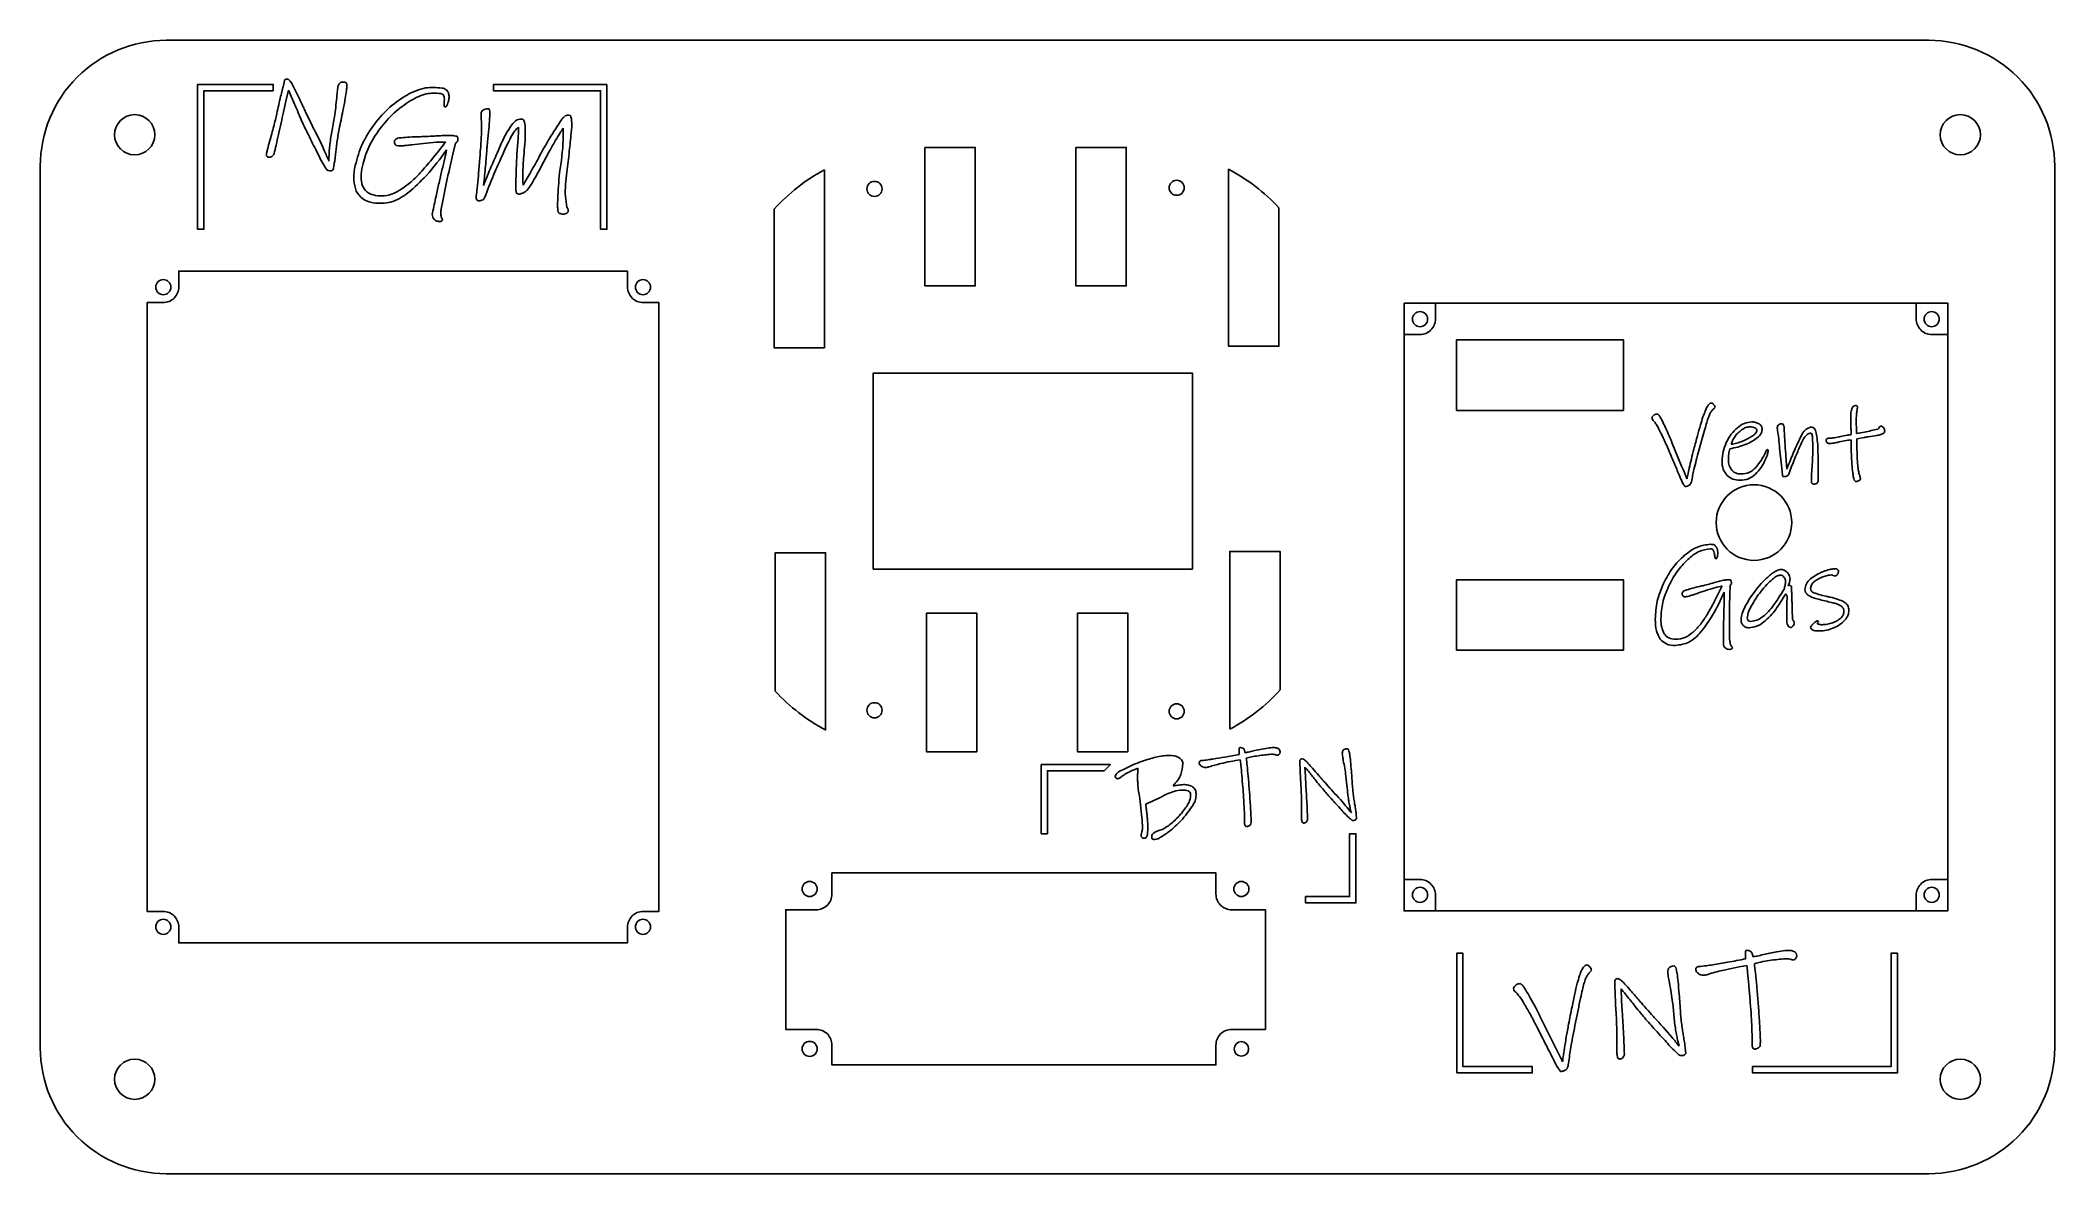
# Model space of a CAD drawing. Header units: millimetres. Extents: x 0 to 320, y 0 to 180.
import ezdxf

# ---------------------------------------------------------------- set-up
doc = ezdxf.new("R2010")
doc.units = ezdxf.units.MM
doc.layers.get('0').update_dxf_attribs({"linetype": 'CONTINUOUS'})

msp = doc.modelspace()

# ---------------------------------------------------------------- linework, layer by layer
for p, q in [((38.56, 172.63), (38.72, 173.3)), ((38.72, 173.3), (38.73, 173.37)), ((39.26, 173.83), (39.38, 173.81)), ((39.01, 170.32), (38.63, 168.59)), ((39.43, 172.09), (39.01, 170.32)), ((59.93, 163.5), (59.01, 163.41)), ((60.89, 163.62), (59.93, 163.5)), ((65.94, 163.67), (65.54, 161.9)), ((65.77, 164.84), (66.03, 164.78)), ((71.06, 163.88), (70.97, 163.1)), ((46.68, 160.29), (46.53, 159.45)), ((72.57, 162.1), (72.99, 163.07)), ((75.72, 161.73), (75.78, 162.73)), ((63.34, 157.35), (63.81, 159.39)), ((64.65, 157.99), (63.71, 153.44)), ((259.19, 116.15), (260.74, 112.39)), ((264, 116.77), (263.47, 114.83)), ((276.59, 112.51), (276.3, 115.22)), ((277.19, 115.3), (277.27, 114.3)), ((288.51, 118.05), (288.53, 117.54)), ((289.8, 116.92), (288.57, 116.71)), ((276.74, 110.96), (276.59, 112.51)), ((278.04, 111.87), (277.76, 111.11)), ((268.1, 94.34), (268.31, 94.34)), ((268.42, 93.45), (268.4, 92)), ((277.63, 93.36), (277.95, 93.45)), ((263.74, 92.34), (263.04, 92.11)), ((264.47, 92.58), (263.74, 92.34)), ((267.42, 88.07), (267.46, 89.75)), ((277.47, 90.77), (277.49, 91.49)), ((268.34, 88.79), (268.34, 85.07)), ((200.09, 65.36), (200.08, 65.41)), ((200.1, 64.81), (200.09, 65.36)), ((200.39, 65.89), (200.48, 65.9)), ((200.9, 64.58), (200.96, 63.13)), ((200.96, 63.13), (201.04, 61.72)), ((174.7, 59.09), (174.59, 59.95)), ((175.62, 58.71), (175.7, 58)), ((191.31, 55.49), (191.28, 56.15)), ((209.04, 57.07), (209.1, 56.39)), ((250.11, 30.31), (250.1, 30.38)), ((250.13, 29.62), (250.11, 30.31)), ((250.49, 30.97), (250.61, 30.98)), ((251.12, 29.34), (251.2, 27.52)), ((244.28, 25.98), (243.79, 23.51)), ((251.2, 27.52), (251.3, 25.76)), ((238.34, 24.79), (240.59, 20.24)), ((261.3, 19.94), (261.38, 19.1)), ((271.96, 20.23), (271.93, 21.06))]:
    msp.add_line(p, q)
for points in [[(320, 160, 0.414214), (300, 180), (20, 180, 0.414214), (0, 160), (0, 20, 0.414214), (20, 0), (300, 0, 0.414214), (320, 20)], [(124.56, 159.43), (124.56, 131.18), (116.57, 131.18), (116.57, 153.18, -0.085171)], [(196.76, 153.4, 0.084625), (188.76, 159.53), (188.76, 131.4), (196.76, 131.4)], [(22, 39.16, 0.414214), (19.5, 41.66), (17, 41.66), (17, 138.34), (19.5, 138.34, 0.414214), (22, 140.84), (22, 143.34), (93.28, 143.34), (93.28, 140.84, 0.414214), (95.78, 138.34), (98.28, 138.34), (98.28, 41.66), (95.78, 41.66, 0.414214), (93.28, 39.16), (93.28, 36.66), (22, 36.66)], [(300.5, 46.74, 0.414214), (298, 44.24), (298, 41.74), (221.64, 41.74), (221.64, 44.24, 0.414214), (219.14, 46.74), (216.64, 46.74), (216.64, 133.26), (219.14, 133.26, 0.414214), (221.64, 135.76), (221.64, 138.26), (298, 138.26), (298, 135.76, 0.414214), (300.5, 133.26), (303, 133.26), (303, 46.74)], [(116.76, 76.61, 0.084625), (124.76, 70.47), (124.76, 98.61), (116.76, 98.61)], [(188.96, 70.58, 0.085171), (196.96, 76.82), (196.96, 98.82), (188.96, 98.82)], [(186.76, 44.42, 0.414214), (189.26, 41.92), (194.61, 41.92), (194.61, 22.92), (189.26, 22.92, 0.414214), (186.76, 20.42), (186.76, 17.28), (125.76, 17.28), (125.76, 20.42, 0.414214), (123.26, 22.92), (118.41, 22.92), (118.41, 41.92), (123.26, 41.92, 0.414214), (125.76, 44.42), (125.76, 47.76), (186.76, 47.76)]]:
    msp.add_lwpolyline(points, format="xyb", close=True)
for points in [[(37, 172), (26, 172), (26, 150), (25, 150), (25, 173), (37, 173)], [(90, 173), (90, 150), (89, 150), (89, 172), (72, 172), (72, 173)], [(140.52, 163), (148.52, 163), (148.52, 141), (140.52, 141)], [(164.52, 163), (172.52, 163), (172.52, 141), (164.52, 141)], [(216.64, 138.26), (216.64, 41.74), (303, 41.74), (303, 138.26)], [(251.48, 132.42), (251.48, 121.22), (224.98, 121.22), (224.98, 132.42)], [(132.33, 96.02), (132.33, 127.14), (183.01, 127.14), (183.01, 96.02)], [(224.98, 83.12), (224.98, 94.32), (251.48, 94.32), (251.48, 83.12)], [(148.76, 67), (140.76, 67), (140.76, 89), (148.76, 89)], [(172.76, 67), (164.76, 67), (164.76, 89), (172.76, 89)], [(159, 65), (170, 65), (169, 64), (160, 64), (160, 54), (159, 54)], [(201, 44), (208, 44), (208, 54), (209, 54), (209, 43), (201, 43)], [(225, 16), (225, 35), (226, 35), (226, 17), (237, 17), (237, 16)], [(272, 17), (294, 17), (294, 35), (295, 35), (295, 16), (272, 16)]]:
    msp.add_lwpolyline(points, close=True)
for centre, radius in [((15, 165), 3.2), ((305, 165), 3.2), ((132.52, 156.4), 1.2), ((180.52, 156.58), 1.2), ((19.54, 140.8), 1.2), ((95.74, 140.8), 1.2), ((219.18, 135.72), 1.2), ((219.18, 135.72), 1.2), ((300.46, 135.72), 1.2), ((300.46, 135.72), 1.2), ((272.23, 103.41), 6), ((132.52, 73.6), 1.2), ((180.52, 73.43), 1.2), ((122.22, 45.22), 1.2), ((190.8, 45.22), 1.2), ((219.18, 44.28), 1.2), ((219.18, 44.28), 1.2), ((300.46, 44.28), 1.2), ((300.46, 44.28), 1.2), ((19.54, 39.2), 1.2), ((95.74, 39.2), 1.2), ((122.22, 19.82), 1.2), ((190.8, 19.82), 1.15), ((15, 15), 3.2), ((305, 15), 3.2)]:
    msp.add_circle(centre, radius)
for points, knots in [([(38.73, 173.37), (38.75, 173.44), (38.78, 173.58), (38.86, 173.7), (38.9, 173.75)], [0, 0, 0, 0, 0.02338129, 0.04240057, 0.04240057, 0.04240057, 0.04240057]), ([(38.9, 173.75), (38.95, 173.79), (39.05, 173.87), (39.19, 173.85), (39.26, 173.83)], [0, 0, 0, 0, 0.01711431, 0.03897413, 0.03897413, 0.03897413, 0.03897413]), ([(39.38, 173.81), (39.49, 173.71), (39.85, 173.41), (40.06, 172.98), (40.19, 172.69)], [0, 0, 0, 0, 0.0450993, 0.1398333, 0.1398333, 0.1398333, 0.1398333]), ([(47.28, 172.67), (47.39, 172.91), (47.6, 173.43), (48.16, 173.37), (48.46, 173.34)], [0, 0, 0, 0, 0.0718397, 0.1511324, 0.1511324, 0.1511324, 0.1511324]), ([(48.46, 173.34), (48.53, 173.29), (48.71, 173.16), (48.71, 172.93), (48.71, 172.79)], [0, 0, 0, 0, 0.02391607, 0.06305939, 0.06305939, 0.06305939, 0.06305939]), ([(37.57, 168.36), (37.67, 168.82), (37.86, 169.73), (38.07, 170.62), (38.18, 171.06)], [0, 0, 0, 0, 0.1423987, 0.2771741, 0.2771741, 0.2771741, 0.2771741]), ([(38.18, 171.06), (38.26, 171.4), (38.39, 171.93), (38.51, 172.45), (38.56, 172.63)], [0, 0, 0, 0, 0.1058963, 0.1616282, 0.1616282, 0.1616282, 0.1616282]), ([(40.7, 169.15), (40.43, 169.8), (40.02, 170.79), (39.58, 171.76), (39.43, 172.09)], [0, 0, 0, 0, 0.2114774, 0.3199823, 0.3199823, 0.3199823, 0.3199823]), ([(40.19, 172.69), (40.4, 172.27), (40.89, 171.32), (41.33, 170.35), (41.58, 169.81)], [0, 0, 0, 0, 0.1401995, 0.3196216, 0.3196216, 0.3196216, 0.3196216]), ([(41.58, 169.81), (41.64, 169.69), (41.76, 169.44), (41.88, 169.2), (41.93, 169.07)], [0, 0, 0, 0, 0.04139667, 0.08160898, 0.08160898, 0.08160898, 0.08160898]), ([(46.38, 165.77), (46.52, 166.57), (46.85, 168.4), (47.02, 170.25), (47.12, 171.28)], [0, 0, 0, 0, 0.2437204, 0.5559032, 0.5559032, 0.5559032, 0.5559032]), ([(47.12, 171.28), (47.15, 171.59), (47.19, 172.05), (47.26, 172.51), (47.28, 172.67)], [0, 0, 0, 0, 0.0918185, 0.1396688, 0.1396688, 0.1396688, 0.1396688]), ([(48.45, 170.76), (48.33, 170.1), (48.02, 168.47), (47.68, 166.85), (47.48, 165.88)], [0, 0, 0, 0, 0.2022715, 0.4976749, 0.4976749, 0.4976749, 0.4976749]), ([(48.71, 172.79), (48.69, 172.54), (48.65, 171.86), (48.53, 171.19), (48.45, 170.76)], [0, 0, 0, 0, 0.0758423, 0.2048379, 0.2048379, 0.2048379, 0.2048379]), ([(53.08, 166.7), (53.85, 167.65), (55.35, 169.48), (57.35, 170.74), (58.32, 171.36)], [0, 0, 0, 0, 0.3644385, 0.7052671, 0.7052671, 0.7052671, 0.7052671]), ([(58.77, 170.39), (57.89, 169.79), (56.06, 168.54), (54.66, 166.81), (53.94, 165.92)], [0, 0, 0, 0, 0.3194347, 0.6618158, 0.6618158, 0.6618158, 0.6618158]), ([(58.32, 171.36), (59.26, 171.81), (61, 172.65), (62.93, 172.5), (63.83, 172.42)], [0, 0, 0, 0, 0.3045037, 0.5704138, 0.5704138, 0.5704138, 0.5704138]), ([(63.58, 171.56), (62.81, 171.6), (61.1, 171.68), (59.6, 170.85), (58.77, 170.39)], [0, 0, 0, 0, 0.2265274, 0.5035498, 0.5035498, 0.5035498, 0.5035498]), ([(64.11, 171.2), (64.05, 171.28), (63.93, 171.47), (63.7, 171.53), (63.58, 171.56)], [0, 0, 0, 0, 0.02955915, 0.06605496, 0.06605496, 0.06605496, 0.06605496]), ([(63.83, 172.42), (64.07, 172.36), (64.51, 172.25), (64.72, 171.86), (64.82, 171.69)], [0, 0, 0, 0, 0.0704845, 0.1282924, 0.1282924, 0.1282924, 0.1282924]), ([(64.18, 170.4), (64.19, 170.55), (64.21, 170.82), (64.14, 171.09), (64.11, 171.2)], [0, 0, 0, 0, 0.04608217, 0.08065553, 0.08065553, 0.08065553, 0.08065553]), ([(64.15, 169.63), (64.15, 169.73), (64.15, 169.99), (64.17, 170.24), (64.18, 170.4)], [0, 0, 0, 0, 0.03012421, 0.07661193, 0.07661193, 0.07661193, 0.07661193]), ([(64.28, 169.39), (64.25, 169.41), (64.16, 169.47), (64.16, 169.57), (64.15, 169.63)], [0, 0, 0, 0, 0.01160288, 0.02914609, 0.02914609, 0.02914609, 0.02914609]), ([(64.6, 169.67), (64.55, 169.58), (64.48, 169.44), (64.34, 169.4), (64.28, 169.39)], [0, 0, 0, 0, 0.0281077, 0.0438905, 0.0438905, 0.0438905, 0.0438905]), ([(64.89, 170.56), (64.85, 170.39), (64.79, 170.08), (64.65, 169.8), (64.6, 169.67)], [0, 0, 0, 0, 0.05283786, 0.09400402, 0.09400402, 0.09400402, 0.09400402]), ([(64.82, 171.69), (64.87, 171.5), (64.97, 171.13), (64.92, 170.75), (64.89, 170.56)], [0, 0, 0, 0, 0.0574882, 0.1134006, 0.1134006, 0.1134006, 0.1134006]), ([(36.43, 163.94), (36.66, 164.75), (37.08, 166.21), (37.42, 167.69), (37.57, 168.36)], [0, 0, 0, 0, 0.2499178, 0.4557645, 0.4557645, 0.4557645, 0.4557645]), ([(38.63, 168.59), (38.51, 168.02), (38.26, 166.84), (37.99, 165.66), (37.85, 165.05)], [0, 0, 0, 0, 0.1745305, 0.3632284, 0.3632284, 0.3632284, 0.3632284]), ([(41.52, 167.22), (41.43, 167.43), (41.15, 168.07), (40.88, 168.72), (40.7, 169.15)], [0, 0, 0, 0, 0.0685435, 0.2100259, 0.2100259, 0.2100259, 0.2100259]), ([(43.93, 162.3), (43.48, 163.19), (42.65, 164.82), (41.87, 166.47), (41.52, 167.22)], [0, 0, 0, 0, 0.2996899, 0.5479837, 0.5479837, 0.5479837, 0.5479837]), ([(41.93, 169.07), (41.99, 168.96), (42.09, 168.73), (42.2, 168.5), (42.25, 168.39)], [0, 0, 0, 0, 0.0385617, 0.07500039, 0.07500039, 0.07500039, 0.07500039]), ([(42.25, 168.39), (42.5, 167.89), (42.83, 167.21), (43.17, 166.52), (43.26, 166.33)], [0, 0, 0, 0, 0.1667757, 0.230228, 0.230228, 0.230228, 0.230228]), ([(50.04, 160.12), (50.36, 161.28), (51, 163.65), (52.38, 165.68), (53.08, 166.7)], [0, 0, 0, 0, 0.359327, 0.7293853, 0.7293853, 0.7293853, 0.7293853]), ([(69.94, 162.77), (70, 163.62), (70.11, 165.26), (70.07, 166.91), (70.05, 167.71)], [0, 0, 0, 0, 0.2553412, 0.4942745, 0.4942745, 0.4942745, 0.4942745]), ([(70.05, 167.71), (70.05, 167.89), (70.04, 168.17), (70.05, 168.44), (70.05, 168.52)], [0, 0, 0, 0, 0.05679077, 0.0818965, 0.0818965, 0.0818965, 0.0818965]), ([(70.05, 168.52), (70.09, 168.63), (70.18, 168.86), (70.39, 168.96), (70.51, 169.02)], [0, 0, 0, 0, 0.03325227, 0.06952486, 0.06952486, 0.06952486, 0.06952486]), ([(70.51, 169.02), (70.63, 169.06), (70.89, 169.14), (71.15, 169.11), (71.28, 169.09)], [0, 0, 0, 0, 0.03943208, 0.07845641, 0.07845641, 0.07845641, 0.07845641]), ([(71.37, 167.57), (71.34, 167.02), (71.25, 165.79), (71.13, 164.56), (71.06, 163.88)], [0, 0, 0, 0, 0.1665295, 0.370659, 0.370659, 0.370659, 0.370659]), ([(71.28, 169.09), (71.32, 168.96), (71.49, 168.47), (71.42, 167.95), (71.37, 167.57)], [0, 0, 0, 0, 0.0414123, 0.1530069, 0.1530069, 0.1530069, 0.1530069]), ([(72.99, 163.07), (73.29, 163.76), (73.83, 164.97), (74.56, 166.07), (74.87, 166.54)], [0, 0, 0, 0, 0.226234, 0.3957239, 0.3957239, 0.3957239, 0.3957239]), ([(74.87, 166.54), (75.14, 166.87), (75.61, 167.45), (76.35, 167.47), (76.68, 167.48)], [0, 0, 0, 0, 0.1192338, 0.2127802, 0.2127802, 0.2127802, 0.2127802]), ([(76.68, 167.48), (76.77, 167.33), (77.07, 166.82), (77.04, 166.21), (77.02, 165.78)], [0, 0, 0, 0, 0.0513386, 0.1760369, 0.1760369, 0.1760369, 0.1760369]), ([(78.96, 160.98), (79.59, 162.13), (80.78, 164.31), (82.15, 166.4), (82.8, 167.38)], [0, 0, 0, 0, 0.3917744, 0.746904, 0.746904, 0.746904, 0.746904]), ([(82.8, 167.38), (82.9, 167.51), (83.08, 167.74), (83.3, 167.92), (83.4, 167.99)], [0, 0, 0, 0, 0.04868049, 0.08565546, 0.08565546, 0.08565546, 0.08565546]), ([(83.4, 167.99), (83.51, 168.04), (83.78, 168.14), (84.06, 168.09), (84.22, 168.05)], [0, 0, 0, 0, 0.03522192, 0.08360197, 0.08360197, 0.08360197, 0.08360197]), ([(84.22, 168.05), (84.29, 167.81), (84.54, 166.91), (84.41, 165.97), (84.32, 165.29)], [0, 0, 0, 0, 0.0743765, 0.2789068, 0.2789068, 0.2789068, 0.2789068]), ([(35.98, 162.26), (36.03, 162.44), (36.17, 163.01), (36.33, 163.57), (36.43, 163.94)], [0, 0, 0, 0, 0.0578312, 0.1747907, 0.1747907, 0.1747907, 0.1747907]), ([(37.85, 165.05), (37.72, 164.47), (37.49, 163.46), (37.25, 162.45), (37.14, 162.01)], [0, 0, 0, 0, 0.1757494, 0.3114347, 0.3114347, 0.3114347, 0.3114347]), ([(43.26, 166.33), (43.9, 165.07), (44.81, 163.26), (45.61, 161.39), (45.85, 160.82)], [0, 0, 0, 0, 0.4232756, 0.6081361, 0.6081361, 0.6081361, 0.6081361]), ([(45.87, 161.71), (45.88, 161.98), (45.91, 162.58), (45.98, 163.18), (46.01, 163.51)], [0, 0, 0, 0, 0.0798416, 0.1806692, 0.1806692, 0.1806692, 0.1806692]), ([(46.01, 163.51), (46.06, 163.89), (46.15, 164.64), (46.3, 165.39), (46.38, 165.77)], [0, 0, 0, 0, 0.1128988, 0.2290847, 0.2290847, 0.2290847, 0.2290847]), ([(47.13, 163.79), (47.09, 163.46), (47.01, 162.85), (46.94, 162.24), (46.91, 161.95)], [0, 0, 0, 0, 0.0982005, 0.1846003, 0.1846003, 0.1846003, 0.1846003]), ([(47.48, 165.88), (47.41, 165.53), (47.28, 164.84), (47.18, 164.13), (47.13, 163.79)], [0, 0, 0, 0, 0.1073312, 0.2124663, 0.2124663, 0.2124663, 0.2124663]), ([(53.94, 165.92), (53.29, 164.98), (52.04, 163.17), (51.44, 161.05), (51.16, 160.03)], [0, 0, 0, 0, 0.340164, 0.6552622, 0.6552622, 0.6552622, 0.6552622]), ([(56.31, 163.57), (56.29, 163.65), (56.25, 163.82), (56.27, 163.99), (56.29, 164.07)], [0, 0, 0, 0, 0.0252403, 0.05050826, 0.05050826, 0.05050826, 0.05050826]), ([(56.29, 164.07), (56.38, 164.17), (56.66, 164.48), (57.09, 164.51), (57.37, 164.53)], [0, 0, 0, 0, 0.0411607, 0.1212176, 0.1212176, 0.1212176, 0.1212176]), ([(56.63, 163.28), (56.55, 163.3), (56.41, 163.35), (56.35, 163.5), (56.31, 163.57)], [0, 0, 0, 0, 0.02166801, 0.04461409, 0.04461409, 0.04461409, 0.04461409]), ([(57.53, 163.24), (57.36, 163.23), (57.06, 163.22), (56.76, 163.26), (56.63, 163.28)], [0, 0, 0, 0, 0.05084539, 0.09112253, 0.09112253, 0.09112253, 0.09112253]), ([(57.37, 164.53), (57.79, 164.57), (58.78, 164.67), (59.79, 164.68), (60.37, 164.69)], [0, 0, 0, 0, 0.1261948, 0.3001697, 0.3001697, 0.3001697, 0.3001697]), ([(59.01, 163.41), (58.74, 163.37), (58.25, 163.3), (57.75, 163.26), (57.53, 163.24)], [0, 0, 0, 0, 0.0834398, 0.1488115, 0.1488115, 0.1488115, 0.1488115]), ([(60.37, 164.69), (60.68, 164.7), (61.43, 164.72), (62.17, 164.77), (62.6, 164.8)], [0, 0, 0, 0, 0.0946707, 0.2242644, 0.2242644, 0.2242644, 0.2242644]), ([(60.37, 158.97), (60.98, 159.67), (62.37, 161.26), (63.66, 162.93), (64.38, 163.85)], [0, 0, 0, 0, 0.2803917, 0.6325472, 0.6325472, 0.6325472, 0.6325472]), ([(64.38, 163.85), (63.89, 163.84), (62.72, 163.81), (61.56, 163.69), (60.89, 163.62)], [0, 0, 0, 0, 0.1487267, 0.3503471, 0.3503471, 0.3503471, 0.3503471]), ([(62.6, 164.8), (62.77, 164.81), (63.26, 164.84), (63.75, 164.86), (64.08, 164.88)], [0, 0, 0, 0, 0.0492052, 0.1475966, 0.1475966, 0.1475966, 0.1475966]), ([(64.08, 164.88), (64.42, 164.9), (64.99, 164.93), (65.55, 164.86), (65.77, 164.84)], [0, 0, 0, 0, 0.1037019, 0.1693046, 0.1693046, 0.1693046, 0.1693046]), ([(66.29, 163.98), (66.26, 163.92), (66.19, 163.77), (66.03, 163.71), (65.94, 163.67)], [0, 0, 0, 0, 0.02125919, 0.04888975, 0.04888975, 0.04888975, 0.04888975]), ([(66.03, 164.78), (66.1, 164.76), (66.23, 164.73), (66.28, 164.6), (66.31, 164.55)], [0, 0, 0, 0, 0.01966629, 0.0380157, 0.0380157, 0.0380157, 0.0380157]), ([(66.31, 164.55), (66.32, 164.47), (66.35, 164.28), (66.31, 164.09), (66.29, 163.98)], [0, 0, 0, 0, 0.02377764, 0.05658654, 0.05658654, 0.05658654, 0.05658654]), ([(74.76, 164.62), (74.5, 164.1), (73.9, 162.91), (73.36, 161.68), (73.06, 160.98)], [0, 0, 0, 0, 0.1720397, 0.4010906, 0.4010906, 0.4010906, 0.4010906]), ([(75.95, 166.19), (75.76, 166.01), (75.26, 165.57), (74.95, 164.98), (74.76, 164.62)], [0, 0, 0, 0, 0.0779245, 0.1986982, 0.1986982, 0.1986982, 0.1986982]), ([(75.78, 162.73), (75.85, 163.53), (75.95, 164.68), (75.95, 165.84), (75.95, 166.19)], [0, 0, 0, 0, 0.2411506, 0.3463781, 0.3463781, 0.3463781, 0.3463781]), ([(77.02, 165.78), (77.03, 165.2), (77.03, 163.94), (76.91, 162.69), (76.84, 162.03)], [0, 0, 0, 0, 0.1757088, 0.3763149, 0.3763149, 0.3763149, 0.3763149]), ([(81.86, 164.12), (81.54, 163.58), (80.83, 162.34), (80.17, 161.08), (79.8, 160.37)], [0, 0, 0, 0, 0.1899127, 0.4279079, 0.4279079, 0.4279079, 0.4279079]), ([(83.08, 166.05), (82.91, 165.81), (82.49, 165.18), (82.1, 164.53), (81.86, 164.12)], [0, 0, 0, 0, 0.0880855, 0.2280538, 0.2280538, 0.2280538, 0.2280538]), ([(82.49, 158.97), (82.75, 160.7), (83.1, 163.05), (83.08, 165.43), (83.08, 166.05)], [0, 0, 0, 0, 0.5242172, 0.7113145, 0.7113145, 0.7113145, 0.7113145]), ([(84.32, 165.29), (84.23, 164.32), (84.05, 162.24), (83.77, 160.17), (83.62, 159.07)], [0, 0, 0, 0, 0.2919012, 0.6255051, 0.6255051, 0.6255051, 0.6255051]), ([(35.96, 161.65), (35.95, 161.72), (35.91, 161.93), (35.96, 162.13), (35.98, 162.26)], [0, 0, 0, 0, 0.02405566, 0.06159058, 0.06159058, 0.06159058, 0.06159058]), ([(36.29, 161.42), (36.22, 161.44), (36.08, 161.47), (36, 161.59), (35.96, 161.65)], [0, 0, 0, 0, 0.02244055, 0.04090328, 0.04090328, 0.04090328, 0.04090328]), ([(36.79, 161.56), (36.71, 161.5), (36.55, 161.41), (36.37, 161.42), (36.29, 161.42)], [0, 0, 0, 0, 0.02877837, 0.05280326, 0.05280326, 0.05280326, 0.05280326]), ([(37.14, 162.01), (37.1, 161.93), (37.03, 161.74), (36.87, 161.62), (36.79, 161.56)], [0, 0, 0, 0, 0.02810606, 0.05836854, 0.05836854, 0.05836854, 0.05836854]), ([(45.57, 159.37), (45.4, 159.61), (44.78, 160.54), (44.29, 161.56), (43.93, 162.3)], [0, 0, 0, 0, 0.0896393, 0.336316, 0.336316, 0.336316, 0.336316]), ([(45.85, 160.82), (45.85, 160.93), (45.85, 161.23), (45.86, 161.52), (45.87, 161.71)], [0, 0, 0, 0, 0.03191598, 0.08881994, 0.08881994, 0.08881994, 0.08881994]), ([(46.91, 161.95), (46.87, 161.63), (46.82, 161.07), (46.72, 160.52), (46.68, 160.29)], [0, 0, 0, 0, 0.0976891, 0.1679159, 0.1679159, 0.1679159, 0.1679159]), ([(50.18, 156.04), (50.01, 156.62), (49.63, 157.96), (49.89, 159.34), (50.04, 160.12)], [0, 0, 0, 0, 0.1781645, 0.4129032, 0.4129032, 0.4129032, 0.4129032]), ([(51.16, 160.03), (51.05, 159.45), (50.85, 158.41), (51.07, 157.37), (51.17, 156.91)], [0, 0, 0, 0, 0.1749863, 0.3149053, 0.3149053, 0.3149053, 0.3149053]), ([(64.55, 162.59), (63.53, 161.2), (61.7, 158.72), (59.41, 156.66), (58.41, 155.76)], [0, 0, 0, 0, 0.5170966, 0.9204935, 0.9204935, 0.9204935, 0.9204935]), ([(63.81, 159.39), (63.96, 160.01), (64.22, 161.08), (64.46, 162.14), (64.55, 162.59)], [0, 0, 0, 0, 0.1917008, 0.3279151, 0.3279151, 0.3279151, 0.3279151]), ([(65.54, 161.9), (65.39, 161.28), (65.08, 159.98), (64.8, 158.67), (64.65, 157.99)], [0, 0, 0, 0, 0.1922902, 0.4010241, 0.4010241, 0.4010241, 0.4010241]), ([(69.59, 158.48), (69.65, 159.24), (69.77, 160.67), (69.89, 162.1), (69.94, 162.77)], [0, 0, 0, 0, 0.2298962, 0.4301729, 0.4301729, 0.4301729, 0.4301729]), ([(70.41, 156.93), (70.75, 157.8), (71.45, 159.53), (72.2, 161.24), (72.57, 162.1)], [0, 0, 0, 0, 0.2787176, 0.5597109, 0.5597109, 0.5597109, 0.5597109]), ([(70.85, 161.47), (70.77, 160.49), (70.65, 158.97), (70.47, 157.46), (70.41, 156.93)], [0, 0, 0, 0, 0.2956856, 0.4555647, 0.4555647, 0.4555647, 0.4555647]), ([(73.06, 160.98), (72.7, 160.18), (71.81, 158.21), (71.04, 156.2), (70.58, 154.99)], [0, 0, 0, 0, 0.2628586, 0.6481747, 0.6481747, 0.6481747, 0.6481747]), ([(70.97, 163.1), (70.95, 162.84), (70.91, 162.29), (70.87, 161.75), (70.85, 161.47)], [0, 0, 0, 0, 0.0802277, 0.1641159, 0.1641159, 0.1641159, 0.1641159]), ([(75.57, 158.35), (75.58, 158.95), (75.61, 160.07), (75.69, 161.2), (75.72, 161.73)], [0, 0, 0, 0, 0.1787553, 0.3381467, 0.3381467, 0.3381467, 0.3381467]), ([(76.84, 162.03), (76.8, 161.53), (76.71, 160.54), (76.67, 159.54), (76.66, 159.05)], [0, 0, 0, 0, 0.150363, 0.2978971, 0.2978971, 0.2978971, 0.2978971]), ([(77.64, 158.61), (77.87, 159.01), (78.31, 159.8), (78.75, 160.6), (78.96, 160.98)], [0, 0, 0, 0, 0.1397643, 0.2718955, 0.2718955, 0.2718955, 0.2718955]), ([(79.8, 160.37), (79.43, 159.67), (78.82, 158.51), (78.15, 157.39), (77.88, 156.95)], [0, 0, 0, 0, 0.2390614, 0.3920524, 0.3920524, 0.3920524, 0.3920524]), ([(46.53, 159.45), (46.44, 159.39), (46.16, 159.19), (45.81, 159.29), (45.57, 159.37)], [0, 0, 0, 0, 0.0312947, 0.1006423, 0.1006423, 0.1006423, 0.1006423]), ([(51.17, 156.91), (51.38, 156.54), (51.84, 155.73), (52.75, 155.49), (53.24, 155.36)], [0, 0, 0, 0, 0.1227358, 0.2689033, 0.2689033, 0.2689033, 0.2689033]), ([(56.88, 156.07), (57.5, 156.47), (58.77, 157.3), (59.82, 158.4), (60.37, 158.97)], [0, 0, 0, 0, 0.2194462, 0.4545352, 0.4545352, 0.4545352, 0.4545352]), ([(62.3, 152.6), (62.49, 153.48), (62.82, 155.07), (63.18, 156.65), (63.34, 157.35)], [0, 0, 0, 0, 0.2700498, 0.4858806, 0.4858806, 0.4858806, 0.4858806]), ([(69.25, 155.32), (69.3, 155.7), (69.44, 156.75), (69.53, 157.81), (69.59, 158.48)], [0, 0, 0, 0, 0.1159268, 0.3176797, 0.3176797, 0.3176797, 0.3176797]), ([(75.56, 156.1), (75.56, 156.35), (75.55, 157.1), (75.56, 157.85), (75.57, 158.35)], [0, 0, 0, 0, 0.0745383, 0.2250379, 0.2250379, 0.2250379, 0.2250379]), ([(76.66, 159.05), (76.64, 158.64), (76.63, 157.95), (76.69, 157.27), (76.71, 156.99)], [0, 0, 0, 0, 0.1245389, 0.2060967, 0.2060967, 0.2060967, 0.2060967]), ([(76.71, 156.99), (76.82, 157.19), (77.14, 157.72), (77.44, 158.26), (77.64, 158.61)], [0, 0, 0, 0, 0.0677764, 0.1860884, 0.1860884, 0.1860884, 0.1860884]), ([(77.88, 156.95), (77.72, 156.7), (77.46, 156.28), (77.07, 155.98), (76.93, 155.86)], [0, 0, 0, 0, 0.0910316, 0.1455144, 0.1455144, 0.1455144, 0.1455144]), ([(82.21, 154.93), (82.24, 155.56), (82.31, 156.91), (82.43, 158.25), (82.49, 158.97)], [0, 0, 0, 0, 0.1895367, 0.404623, 0.404623, 0.404623, 0.404623]), ([(83.62, 159.07), (83.48, 157.77), (83.27, 155.9), (83.56, 154.06), (83.64, 153.5)], [0, 0, 0, 0, 0.3909487, 0.5587685, 0.5587685, 0.5587685, 0.5587685]), ([(52.9, 154.18), (52.29, 154.34), (51.15, 154.64), (50.49, 155.6), (50.18, 156.04)], [0, 0, 0, 0, 0.1826317, 0.3394813, 0.3394813, 0.3394813, 0.3394813]), ([(58.41, 155.76), (57.52, 155.15), (55.85, 154), (53.84, 154.12), (52.9, 154.18)], [0, 0, 0, 0, 0.312883, 0.5882383, 0.5882383, 0.5882383, 0.5882383]), ([(53.24, 155.36), (53.85, 155.3), (55.13, 155.18), (56.28, 155.76), (56.88, 156.07)], [0, 0, 0, 0, 0.1810842, 0.3778187, 0.3778187, 0.3778187, 0.3778187]), ([(69.52, 154.52), (69.42, 154.59), (69.16, 154.78), (69.22, 155.11), (69.25, 155.32)], [0, 0, 0, 0, 0.03468772, 0.09103595, 0.09103595, 0.09103595, 0.09103595]), ([(70.14, 154.61), (70.03, 154.57), (69.83, 154.49), (69.61, 154.51), (69.52, 154.52)], [0, 0, 0, 0, 0.03507134, 0.06328721, 0.06328721, 0.06328721, 0.06328721]), ([(70.58, 154.99), (70.54, 154.91), (70.44, 154.73), (70.25, 154.65), (70.14, 154.61)], [0, 0, 0, 0, 0.02671588, 0.06055125, 0.06055125, 0.06055125, 0.06055125]), ([(75.65, 155.71), (75.63, 155.75), (75.58, 155.88), (75.57, 156.01), (75.56, 156.1)], [0, 0, 0, 0, 0.01431278, 0.04033149, 0.04033149, 0.04033149, 0.04033149]), ([(75.94, 155.59), (75.87, 155.6), (75.76, 155.62), (75.68, 155.69), (75.65, 155.71)], [0, 0, 0, 0, 0.01951309, 0.03155713, 0.03155713, 0.03155713, 0.03155713]), ([(76.42, 155.65), (76.33, 155.62), (76.17, 155.57), (76.01, 155.58), (75.94, 155.59)], [0, 0, 0, 0, 0.02757056, 0.04885024, 0.04885024, 0.04885024, 0.04885024]), ([(76.93, 155.86), (76.85, 155.82), (76.69, 155.74), (76.51, 155.68), (76.42, 155.65)], [0, 0, 0, 0, 0.02647743, 0.05600886, 0.05600886, 0.05600886, 0.05600886]), ([(82.26, 152.78), (82.23, 153.02), (82.13, 153.74), (82.18, 154.46), (82.21, 154.93)], [0, 0, 0, 0, 0.0738371, 0.2160744, 0.2160744, 0.2160744, 0.2160744]), ([(62.46, 151.69), (62.39, 151.82), (62.23, 152.11), (62.28, 152.43), (62.3, 152.6)], [0, 0, 0, 0, 0.04441599, 0.09496725, 0.09496725, 0.09496725, 0.09496725]), ([(63.24, 151.22), (63.09, 151.27), (62.78, 151.35), (62.57, 151.58), (62.46, 151.69)], [0, 0, 0, 0, 0.04803366, 0.09253531, 0.09253531, 0.09253531, 0.09253531]), ([(63.64, 151.24), (63.58, 151.22), (63.45, 151.19), (63.31, 151.21), (63.24, 151.22)], [0, 0, 0, 0, 0.01987515, 0.04035352, 0.04035352, 0.04035352, 0.04035352]), ([(63.71, 153.44), (63.67, 153.21), (63.62, 152.83), (63.63, 152.44), (63.63, 152.29)], [0, 0, 0, 0, 0.0689965, 0.1157788, 0.1157788, 0.1157788, 0.1157788]), ([(63.63, 152.29), (63.65, 152.18), (63.67, 151.99), (63.75, 151.82), (63.79, 151.75)], [0, 0, 0, 0, 0.03197584, 0.05617909, 0.05617909, 0.05617909, 0.05617909]), ([(63.87, 151.46), (63.85, 151.41), (63.81, 151.3), (63.7, 151.26), (63.64, 151.24)], [0, 0, 0, 0, 0.01538974, 0.03275363, 0.03275363, 0.03275363, 0.03275363]), ([(63.79, 151.75), (63.82, 151.7), (63.87, 151.61), (63.87, 151.5), (63.87, 151.46)], [0, 0, 0, 0, 0.01792556, 0.03108665, 0.03108665, 0.03108665, 0.03108665]), ([(82.45, 152.53), (82.41, 152.56), (82.31, 152.62), (82.28, 152.72), (82.26, 152.78)], [0, 0, 0, 0, 0.01569173, 0.03197047, 0.03197047, 0.03197047, 0.03197047]), ([(82.88, 152.41), (82.8, 152.42), (82.65, 152.46), (82.51, 152.51), (82.45, 152.53)], [0, 0, 0, 0, 0.02536886, 0.04500672, 0.04500672, 0.04500672, 0.04500672]), ([(83.51, 152.48), (83.41, 152.44), (83.21, 152.37), (82.99, 152.39), (82.88, 152.41)], [0, 0, 0, 0, 0.03230858, 0.06424888, 0.06424888, 0.06424888, 0.06424888]), ([(83.85, 152.78), (83.82, 152.73), (83.75, 152.59), (83.6, 152.52), (83.51, 152.48)], [0, 0, 0, 0, 0.01866897, 0.04661533, 0.04661533, 0.04661533, 0.04661533]), ([(83.64, 153.5), (83.72, 153.38), (83.87, 153.17), (83.86, 152.9), (83.85, 152.78)], [0, 0, 0, 0, 0.04144605, 0.07676926, 0.07676926, 0.07676926, 0.07676926]), ([(264.49, 121.15), (264.58, 121.36), (264.74, 121.71), (264.95, 122.02), (265.04, 122.15)], [0, 0, 0, 0, 0.0685668, 0.1142266, 0.1142266, 0.1142266, 0.1142266]), ([(265.04, 122.15), (265.12, 122.23), (265.26, 122.37), (265.46, 122.4), (265.55, 122.41)], [0, 0, 0, 0, 0.03116419, 0.05885012, 0.05885012, 0.05885012, 0.05885012]), ([(265.55, 122.41), (265.59, 122.39), (265.72, 122.32), (265.8, 122.2), (265.85, 122.12)], [0, 0, 0, 0, 0.01427817, 0.04260455, 0.04260455, 0.04260455, 0.04260455]), ([(266.06, 121.73), (266.04, 121.7), (265.95, 121.57), (265.84, 121.48), (265.76, 121.41)], [0, 0, 0, 0, 0.013216, 0.04425146, 0.04425146, 0.04425146, 0.04425146]), ([(265.85, 122.12), (265.91, 122.04), (266, 121.92), (266.04, 121.78), (266.06, 121.73)], [0, 0, 0, 0, 0.02885179, 0.04414564, 0.04414564, 0.04414564, 0.04414564]), ([(287.63, 120.89), (287.65, 121.02), (287.69, 121.27), (287.77, 121.51), (287.81, 121.62)], [0, 0, 0, 0, 0.039047, 0.07499686, 0.07499686, 0.07499686, 0.07499686]), ([(287.81, 121.62), (287.88, 121.73), (288, 121.95), (288.25, 121.98), (288.38, 122)], [0, 0, 0, 0, 0.03566241, 0.07182048, 0.07182048, 0.07182048, 0.07182048]), ([(288.38, 122), (288.43, 122), (288.51, 122), (288.58, 121.96), (288.61, 121.94)], [0, 0, 0, 0, 0.01422144, 0.02371415, 0.02371415, 0.02371415, 0.02371415]), ([(288.66, 121.73), (288.66, 121.66), (288.63, 121.44), (288.59, 121.22), (288.57, 121.07)], [0, 0, 0, 0, 0.02229486, 0.0667297, 0.0667297, 0.0667297, 0.0667297]), ([(288.61, 121.94), (288.62, 121.92), (288.66, 121.85), (288.66, 121.78), (288.66, 121.73)], [0, 0, 0, 0, 0.00907322, 0.02188752, 0.02188752, 0.02188752, 0.02188752]), ([(256, 120.05), (256.02, 120.11), (256.07, 120.25), (256.18, 120.35), (256.26, 120.41)], [0, 0, 0, 0, 0.01681816, 0.04468124, 0.04468124, 0.04468124, 0.04468124]), ([(256.32, 119.53), (256.23, 119.6), (256.06, 119.74), (256.02, 119.96), (256, 120.05)], [0, 0, 0, 0, 0.03503608, 0.06354558, 0.06354558, 0.06354558, 0.06354558]), ([(256.26, 120.41), (256.34, 120.48), (256.49, 120.6), (256.69, 120.63), (256.78, 120.64)], [0, 0, 0, 0, 0.03080968, 0.05759388, 0.05759388, 0.05759388, 0.05759388]), ([(257.27, 117.95), (257.09, 118.32), (256.82, 118.87), (256.45, 119.36), (256.32, 119.53)], [0, 0, 0, 0, 0.1226309, 0.183963, 0.183963, 0.183963, 0.183963]), ([(256.78, 120.64), (256.83, 120.64), (256.91, 120.64), (256.99, 120.59), (257.02, 120.57)], [0, 0, 0, 0, 0.01471555, 0.02579039, 0.02579039, 0.02579039, 0.02579039]), ([(257.02, 120.57), (257.05, 120.54), (257.13, 120.46), (257.19, 120.37), (257.23, 120.32)], [0, 0, 0, 0, 0.01318434, 0.03290139, 0.03290139, 0.03290139, 0.03290139]), ([(257.23, 120.32), (257.34, 120.13), (257.64, 119.63), (257.88, 119.09), (258.04, 118.76)], [0, 0, 0, 0, 0.0654985, 0.1756168, 0.1756168, 0.1756168, 0.1756168]), ([(258.04, 118.76), (258.23, 118.35), (258.63, 117.48), (259, 116.6), (259.19, 116.15)], [0, 0, 0, 0, 0.1376285, 0.2855653, 0.2855653, 0.2855653, 0.2855653]), ([(262.68, 115.07), (262.87, 115.8), (263.21, 117.08), (263.57, 118.36), (263.73, 118.91)], [0, 0, 0, 0, 0.2253486, 0.3979918, 0.3979918, 0.3979918, 0.3979918]), ([(263.73, 118.91), (263.85, 119.34), (264.08, 120.09), (264.37, 120.83), (264.49, 121.15)], [0, 0, 0, 0, 0.1321837, 0.2363899, 0.2363899, 0.2363899, 0.2363899]), ([(264.73, 119.32), (264.63, 118.96), (264.38, 118.12), (264.14, 117.27), (264, 116.77)], [0, 0, 0, 0, 0.1105378, 0.2648756, 0.2648756, 0.2648756, 0.2648756]), ([(265.23, 120.68), (265.14, 120.48), (264.95, 120.04), (264.81, 119.58), (264.73, 119.32)], [0, 0, 0, 0, 0.0643867, 0.144861, 0.144861, 0.144861, 0.144861]), ([(265.76, 121.41), (265.66, 121.31), (265.44, 121.09), (265.3, 120.82), (265.23, 120.68)], [0, 0, 0, 0, 0.04242403, 0.09104554, 0.09104554, 0.09104554, 0.09104554]), ([(267.83, 116.12), (268.07, 116.57), (268.53, 117.46), (269.26, 118.15), (269.61, 118.48)], [0, 0, 0, 0, 0.1527312, 0.2968765, 0.2968765, 0.2968765, 0.2968765]), ([(269.61, 118.48), (269.96, 118.75), (270.64, 119.25), (271.48, 119.35), (271.87, 119.39)], [0, 0, 0, 0, 0.1307773, 0.2481232, 0.2481232, 0.2481232, 0.2481232]), ([(271.64, 118.62), (271.4, 118.6), (270.91, 118.55), (270.49, 118.29), (270.27, 118.15)], [0, 0, 0, 0, 0.0712654, 0.1474326, 0.1474326, 0.1474326, 0.1474326]), ([(272.37, 118.45), (272.26, 118.5), (272.03, 118.6), (271.78, 118.61), (271.64, 118.62)], [0, 0, 0, 0, 0.03605112, 0.07519704, 0.07519704, 0.07519704, 0.07519704]), ([(271.87, 119.39), (272.09, 119.38), (272.51, 119.36), (272.87, 119.17), (273.05, 119.08)], [0, 0, 0, 0, 0.0648554, 0.1232633, 0.1232633, 0.1232633, 0.1232633]), ([(272.68, 117.98), (272.67, 118.08), (272.63, 118.28), (272.46, 118.39), (272.37, 118.45)], [0, 0, 0, 0, 0.02799057, 0.0589192, 0.0589192, 0.0589192, 0.0589192]), ([(273.05, 119.08), (273.19, 118.97), (273.47, 118.73), (273.51, 118.37), (273.53, 118.19)], [0, 0, 0, 0, 0.0523829, 0.1054159, 0.1054159, 0.1054159, 0.1054159]), ([(275.93, 118.49), (275.94, 118.58), (275.96, 118.76), (276.1, 118.89), (276.17, 118.95)], [0, 0, 0, 0, 0.02642879, 0.05398678, 0.05398678, 0.05398678, 0.05398678]), ([(275.98, 118.05), (275.97, 118.14), (275.94, 118.28), (275.93, 118.43), (275.93, 118.49)], [0, 0, 0, 0, 0.02535782, 0.04380844, 0.04380844, 0.04380844, 0.04380844]), ([(276.17, 118.95), (276.26, 119), (276.43, 119.11), (276.64, 119.12), (276.74, 119.13)], [0, 0, 0, 0, 0.02963922, 0.06015879, 0.06015879, 0.06015879, 0.06015879]), ([(276.74, 119.13), (276.8, 119.06), (277.01, 118.8), (277.01, 118.46), (277.01, 118.22)], [0, 0, 0, 0, 0.02788303, 0.09670613, 0.09670613, 0.09670613, 0.09670613]), ([(279.58, 116.86), (279.82, 117.36), (280.2, 118.16), (281, 118.5), (281.3, 118.62)], [0, 0, 0, 0, 0.1588875, 0.2543557, 0.2543557, 0.2543557, 0.2543557]), ([(281.3, 118.62), (281.49, 118.56), (281.94, 118.4), (282.04, 117.92), (282.11, 117.63)], [0, 0, 0, 0, 0.0551636, 0.1356244, 0.1356244, 0.1356244, 0.1356244]), ([(287.59, 119.75), (287.59, 119.97), (287.59, 120.35), (287.62, 120.73), (287.63, 120.89)], [0, 0, 0, 0, 0.0653408, 0.1142897, 0.1142897, 0.1142897, 0.1142897]), ([(287.63, 118.43), (287.61, 118.69), (287.6, 119.13), (287.59, 119.57), (287.59, 119.75)], [0, 0, 0, 0, 0.0764674, 0.1321359, 0.1321359, 0.1321359, 0.1321359]), ([(287.66, 117.39), (287.66, 117.55), (287.66, 117.89), (287.64, 118.24), (287.63, 118.43)], [0, 0, 0, 0, 0.0457645, 0.1038523, 0.1038523, 0.1038523, 0.1038523]), ([(288.57, 121.07), (288.54, 120.86), (288.48, 120.38), (288.48, 119.89), (288.47, 119.62)], [0, 0, 0, 0, 0.0640712, 0.1457091, 0.1457091, 0.1457091, 0.1457091]), ([(288.47, 119.62), (288.48, 119.37), (288.48, 118.85), (288.5, 118.33), (288.51, 118.05)], [0, 0, 0, 0, 0.0740626, 0.1566583, 0.1566583, 0.1566583, 0.1566583]), ([(291.89, 118.24), (291.94, 118.27), (292.06, 118.32), (292.11, 118.44), (292.14, 118.51)], [0, 0, 0, 0, 0.01630088, 0.03762797, 0.03762797, 0.03762797, 0.03762797]), ([(292.14, 118.51), (292.17, 118.57), (292.22, 118.68), (292.32, 118.72), (292.36, 118.73)], [0, 0, 0, 0, 0.02002483, 0.03247141, 0.03247141, 0.03247141, 0.03247141]), ([(292.36, 118.73), (292.43, 118.72), (292.6, 118.69), (292.72, 118.57), (292.79, 118.5)], [0, 0, 0, 0, 0.02180323, 0.04961539, 0.04961539, 0.04961539, 0.04961539]), ([(292.79, 118.5), (292.85, 118.42), (292.97, 118.28), (292.99, 118.1), (293, 118.02)], [0, 0, 0, 0, 0.02884883, 0.05373958, 0.05373958, 0.05373958, 0.05373958]), ([(258.64, 115), (258.42, 115.51), (257.99, 116.51), (257.5, 117.48), (257.27, 117.95)], [0, 0, 0, 0, 0.1676523, 0.3258725, 0.3258725, 0.3258725, 0.3258725]), ([(267.15, 113.21), (267.18, 113.7), (267.25, 114.71), (267.63, 115.64), (267.83, 116.12)], [0, 0, 0, 0, 0.1474433, 0.3011766, 0.3011766, 0.3011766, 0.3011766]), ([(270.85, 115.81), (270.45, 115.66), (269.65, 115.37), (268.82, 115.21), (268.4, 115.13)], [0, 0, 0, 0, 0.1273864, 0.2548846, 0.2548846, 0.2548846, 0.2548846]), ([(269.16, 117.02), (269.03, 116.81), (268.79, 116.45), (268.65, 116.03), (268.59, 115.85)], [0, 0, 0, 0, 0.0722025, 0.1308076, 0.1308076, 0.1308076, 0.1308076]), ([(268.59, 115.85), (268.89, 115.89), (269.51, 115.99), (270.11, 116.22), (270.42, 116.34)], [0, 0, 0, 0, 0.0907537, 0.1899506, 0.1899506, 0.1899506, 0.1899506]), ([(270.27, 118.15), (270.06, 117.98), (269.64, 117.66), (269.32, 117.23), (269.16, 117.02)], [0, 0, 0, 0, 0.0797884, 0.1587613, 0.1587613, 0.1587613, 0.1587613]), ([(270.42, 116.34), (270.72, 116.47), (271.28, 116.71), (271.79, 117.05), (272.03, 117.21)], [0, 0, 0, 0, 0.0976999, 0.1835001, 0.1835001, 0.1835001, 0.1835001]), ([(272.79, 116.9), (272.51, 116.7), (271.91, 116.25), (271.22, 115.96), (270.85, 115.81)], [0, 0, 0, 0, 0.103686, 0.2229018, 0.2229018, 0.2229018, 0.2229018]), ([(272.03, 117.21), (272.22, 117.33), (272.51, 117.53), (272.64, 117.86), (272.68, 117.98)], [0, 0, 0, 0, 0.0650075, 0.1030933, 0.1030933, 0.1030933, 0.1030933]), ([(273.53, 118.19), (273.49, 117.96), (273.39, 117.45), (273, 117.1), (272.79, 116.9)], [0, 0, 0, 0, 0.0677083, 0.1520859, 0.1520859, 0.1520859, 0.1520859]), ([(276.3, 115.22), (276.26, 115.73), (276.18, 116.68), (276.05, 117.62), (275.98, 118.05)], [0, 0, 0, 0, 0.1525891, 0.2848776, 0.2848776, 0.2848776, 0.2848776]), ([(277.01, 118.22), (277.04, 117.83), (277.12, 116.86), (277.16, 115.88), (277.19, 115.3)], [0, 0, 0, 0, 0.1187174, 0.2930169, 0.2930169, 0.2930169, 0.2930169]), ([(277.66, 112.45), (277.98, 113.26), (278.57, 114.75), (279.26, 116.2), (279.58, 116.86)], [0, 0, 0, 0, 0.2616, 0.4805374, 0.4805374, 0.4805374, 0.4805374]), ([(279.79, 116.06), (279.51, 115.45), (278.88, 114.07), (278.34, 112.65), (278.04, 111.87)], [0, 0, 0, 0, 0.2019918, 0.454742, 0.454742, 0.454742, 0.454742]), ([(281.19, 117.66), (280.95, 117.54), (280.28, 117.21), (279.98, 116.51), (279.79, 116.06)], [0, 0, 0, 0, 0.0781463, 0.2184259, 0.2184259, 0.2184259, 0.2184259]), ([(281.5, 116.95), (281.5, 117.15), (281.49, 117.44), (281.27, 117.6), (281.19, 117.66)], [0, 0, 0, 0, 0.05421151, 0.08094687, 0.08094687, 0.08094687, 0.08094687]), ([(281.57, 115.13), (281.57, 115.47), (281.57, 116.07), (281.52, 116.68), (281.5, 116.95)], [0, 0, 0, 0, 0.1011927, 0.1822403, 0.1822403, 0.1822403, 0.1822403]), ([(282.11, 117.63), (282.17, 117.25), (282.32, 116.41), (282.36, 115.56), (282.38, 115.09)], [0, 0, 0, 0, 0.1143481, 0.2554816, 0.2554816, 0.2554816, 0.2554816]), ([(283.68, 116.43), (283.69, 116.5), (283.69, 116.64), (283.8, 116.72), (283.85, 116.75)], [0, 0, 0, 0, 0.02072261, 0.03807954, 0.03807954, 0.03807954, 0.03807954]), ([(283.88, 116.07), (283.82, 116.12), (283.71, 116.21), (283.69, 116.36), (283.68, 116.43)], [0, 0, 0, 0, 0.02151917, 0.04239812, 0.04239812, 0.04239812, 0.04239812]), ([(283.85, 116.75), (283.93, 116.77), (284.11, 116.83), (284.3, 116.83), (284.42, 116.83)], [0, 0, 0, 0, 0.02333823, 0.05735285, 0.05735285, 0.05735285, 0.05735285]), ([(284.3, 115.94), (284.23, 115.95), (284.08, 115.96), (283.95, 116.03), (283.88, 116.07)], [0, 0, 0, 0, 0.02218116, 0.04496593, 0.04496593, 0.04496593, 0.04496593]), ([(285.49, 116.15), (285.23, 116.09), (284.83, 116.01), (284.44, 115.96), (284.3, 115.94)], [0, 0, 0, 0, 0.0812227, 0.1207158, 0.1207158, 0.1207158, 0.1207158]), ([(284.42, 116.83), (284.53, 116.83), (284.81, 116.85), (285.09, 116.9), (285.25, 116.93)], [0, 0, 0, 0, 0.03500195, 0.08374075, 0.08374075, 0.08374075, 0.08374075]), ([(285.25, 116.93), (285.4, 116.96), (285.63, 117), (285.86, 117.05), (285.95, 117.07)], [0, 0, 0, 0, 0.04565301, 0.07123484, 0.07123484, 0.07123484, 0.07123484]), ([(287.66, 116.56), (287.31, 116.5), (286.58, 116.38), (285.86, 116.23), (285.49, 116.15)], [0, 0, 0, 0, 0.1087251, 0.2209388, 0.2209388, 0.2209388, 0.2209388]), ([(285.95, 117.07), (286.3, 117.14), (286.87, 117.25), (287.44, 117.36), (287.66, 117.39)], [0, 0, 0, 0, 0.1080528, 0.1746709, 0.1746709, 0.1746709, 0.1746709]), ([(287.69, 114.57), (287.68, 114.91), (287.67, 115.57), (287.66, 116.24), (287.66, 116.56)], [0, 0, 0, 0, 0.1012015, 0.1990814, 0.1990814, 0.1990814, 0.1990814]), ([(288.53, 117.54), (288.95, 117.62), (290.08, 117.83), (291.19, 118.08), (291.89, 118.24)], [0, 0, 0, 0, 0.1286836, 0.3430574, 0.3430574, 0.3430574, 0.3430574]), ([(288.57, 116.71), (288.57, 116.38), (288.57, 115.69), (288.59, 115.01), (288.6, 114.66)], [0, 0, 0, 0, 0.1004741, 0.2056842, 0.2056842, 0.2056842, 0.2056842]), ([(291.74, 117.26), (291.29, 117.18), (290.64, 117.07), (289.99, 116.96), (289.8, 116.92)], [0, 0, 0, 0, 0.1374165, 0.1972851, 0.1972851, 0.1972851, 0.1972851]), ([(292.73, 117.53), (292.6, 117.47), (292.29, 117.33), (291.94, 117.29), (291.74, 117.26)], [0, 0, 0, 0, 0.0413004, 0.1029617, 0.1029617, 0.1029617, 0.1029617]), ([(293, 118.02), (292.99, 117.92), (292.97, 117.71), (292.81, 117.59), (292.73, 117.53)], [0, 0, 0, 0, 0.02911665, 0.05830188, 0.05830188, 0.05830188, 0.05830188]), ([(260.45, 110.74), (260.18, 111.36), (259.57, 112.78), (258.98, 114.2), (258.64, 115)], [0, 0, 0, 0, 0.2023483, 0.4620559, 0.4620559, 0.4620559, 0.4620559]), ([(260.74, 112.39), (260.93, 111.94), (261.22, 111.26), (261.5, 110.58), (261.59, 110.36)], [0, 0, 0, 0, 0.1494569, 0.2207581, 0.2207581, 0.2207581, 0.2207581]), ([(261.59, 110.36), (261.62, 110.56), (261.72, 111.13), (261.85, 111.69), (261.94, 112.05)], [0, 0, 0, 0, 0.0613031, 0.1734008, 0.1734008, 0.1734008, 0.1734008]), ([(261.94, 112.05), (262.05, 112.53), (262.29, 113.54), (262.55, 114.54), (262.68, 115.07)], [0, 0, 0, 0, 0.1465002, 0.310956, 0.310956, 0.310956, 0.310956]), ([(263.47, 114.83), (263.2, 113.84), (262.75, 112.21), (262.42, 110.55), (262.29, 109.9)], [0, 0, 0, 0, 0.3076492, 0.506736, 0.506736, 0.506736, 0.506736]), ([(267.97, 110.88), (267.73, 111.19), (267.21, 111.87), (267.17, 112.73), (267.15, 113.21)], [0, 0, 0, 0, 0.113453, 0.2512745, 0.2512745, 0.2512745, 0.2512745]), ([(268.4, 115.13), (268.33, 114.84), (268.2, 114.29), (268.18, 113.71), (268.17, 113.43)], [0, 0, 0, 0, 0.0875125, 0.1716653, 0.1716653, 0.1716653, 0.1716653]), ([(268.17, 113.43), (268.19, 113.1), (268.21, 112.48), (268.54, 111.97), (268.69, 111.73)], [0, 0, 0, 0, 0.0980316, 0.1804403, 0.1804403, 0.1804403, 0.1804403]), ([(270.17, 111.13), (270.63, 111.17), (271.54, 111.25), (272.2, 111.86), (272.53, 112.17)], [0, 0, 0, 0, 0.1341366, 0.2642313, 0.2642313, 0.2642313, 0.2642313]), ([(273.97, 113.24), (273.78, 112.86), (273.38, 112.08), (272.78, 111.44), (272.47, 111.11)], [0, 0, 0, 0, 0.1273708, 0.2624923, 0.2624923, 0.2624923, 0.2624923]), ([(272.53, 112.17), (272.82, 112.53), (273.41, 113.25), (273.83, 114.09), (274.04, 114.51)], [0, 0, 0, 0, 0.1381132, 0.2791345, 0.2791345, 0.2791345, 0.2791345]), ([(274.47, 114.73), (274.44, 114.55), (274.33, 114.04), (274.12, 113.55), (273.97, 113.24)], [0, 0, 0, 0, 0.0556668, 0.1576248, 0.1576248, 0.1576248, 0.1576248]), ([(274.04, 114.51), (274.06, 114.54), (274.1, 114.64), (274.15, 114.74), (274.17, 114.8)], [0, 0, 0, 0, 0.0122392, 0.0320912, 0.0320912, 0.0320912, 0.0320912]), ([(274.17, 114.8), (274.2, 114.86), (274.23, 114.95), (274.31, 115), (274.34, 115.02)], [0, 0, 0, 0, 0.01857824, 0.02825961, 0.02825961, 0.02825961, 0.02825961]), ([(274.34, 115.02), (274.38, 115), (274.48, 114.94), (274.48, 114.81), (274.47, 114.73)], [0, 0, 0, 0, 0.01217308, 0.03365476, 0.03365476, 0.03365476, 0.03365476]), ([(277.27, 114.3), (277.31, 113.78), (277.37, 112.98), (277.42, 112.17), (277.44, 111.88)], [0, 0, 0, 0, 0.1561065, 0.2421122, 0.2421122, 0.2421122, 0.2421122]), ([(277.44, 111.88), (277.46, 111.92), (277.49, 112.01), (277.52, 112.09), (277.54, 112.14)], [0, 0, 0, 0, 0.01319472, 0.02752155, 0.02752155, 0.02752155, 0.02752155]), ([(277.54, 112.14), (277.56, 112.19), (277.6, 112.29), (277.64, 112.4), (277.66, 112.45)], [0, 0, 0, 0, 0.0158177, 0.03347026, 0.03347026, 0.03347026, 0.03347026]), ([(281.34, 109.85), (281.35, 110.18), (281.37, 110.98), (281.42, 111.77), (281.46, 112.24)], [0, 0, 0, 0, 0.0986256, 0.2399187, 0.2399187, 0.2399187, 0.2399187]), ([(281.46, 112.24), (281.49, 112.77), (281.55, 113.73), (281.56, 114.7), (281.57, 115.13)], [0, 0, 0, 0, 0.1591888, 0.2889367, 0.2889367, 0.2889367, 0.2889367]), ([(282.38, 115.09), (282.4, 114.39), (282.44, 112.71), (282.44, 111.04), (282.44, 110.07)], [0, 0, 0, 0, 0.2113634, 0.5019329, 0.5019329, 0.5019329, 0.5019329]), ([(287.78, 112.77), (287.76, 113.05), (287.72, 113.65), (287.7, 114.25), (287.69, 114.57)], [0, 0, 0, 0, 0.0838728, 0.1803999, 0.1803999, 0.1803999, 0.1803999]), ([(287.94, 111.19), (287.9, 111.44), (287.83, 111.96), (287.8, 112.49), (287.78, 112.77)], [0, 0, 0, 0, 0.0760301, 0.1593304, 0.1593304, 0.1593304, 0.1593304]), ([(288.6, 114.66), (288.61, 114.32), (288.63, 113.69), (288.66, 113.06), (288.68, 112.77)], [0, 0, 0, 0, 0.1010053, 0.1888809, 0.1888809, 0.1888809, 0.1888809]), ([(288.68, 112.77), (288.71, 112.45), (288.75, 111.88), (288.89, 111.33), (288.95, 111.09)], [0, 0, 0, 0, 0.0972534, 0.170263, 0.170263, 0.170263, 0.170263]), ([(261.25, 109.15), (261.16, 109.28), (260.83, 109.78), (260.61, 110.33), (260.45, 110.74)], [0, 0, 0, 0, 0.0474298, 0.1788318, 0.1788318, 0.1788318, 0.1788318]), ([(261.98, 109.37), (261.88, 109.3), (261.66, 109.16), (261.4, 109.15), (261.25, 109.15)], [0, 0, 0, 0, 0.03471153, 0.07797745, 0.07797745, 0.07797745, 0.07797745]), ([(262.29, 109.9), (262.26, 109.8), (262.21, 109.6), (262.06, 109.44), (261.98, 109.37)], [0, 0, 0, 0, 0.03125426, 0.06260092, 0.06260092, 0.06260092, 0.06260092]), ([(269.98, 110.13), (269.6, 110.16), (268.85, 110.21), (268.26, 110.66), (267.97, 110.88)], [0, 0, 0, 0, 0.1124433, 0.2196434, 0.2196434, 0.2196434, 0.2196434]), ([(268.69, 111.73), (268.89, 111.56), (269.31, 111.19), (269.88, 111.15), (270.17, 111.13)], [0, 0, 0, 0, 0.0775628, 0.164032, 0.164032, 0.164032, 0.164032]), ([(272.47, 111.11), (272.11, 110.82), (271.38, 110.25), (270.45, 110.17), (269.98, 110.13)], [0, 0, 0, 0, 0.1344284, 0.272242, 0.272242, 0.272242, 0.272242]), ([(276.83, 110.73), (276.81, 110.76), (276.75, 110.82), (276.74, 110.91), (276.74, 110.96)], [0, 0, 0, 0, 0.00972431, 0.02517563, 0.02517563, 0.02517563, 0.02517563]), ([(277.13, 110.7), (277.07, 110.7), (276.97, 110.69), (276.87, 110.72), (276.83, 110.73)], [0, 0, 0, 0, 0.01889154, 0.03056054, 0.03056054, 0.03056054, 0.03056054]), ([(277.5, 110.81), (277.44, 110.78), (277.33, 110.71), (277.2, 110.7), (277.13, 110.7)], [0, 0, 0, 0, 0.02004709, 0.038893, 0.038893, 0.038893, 0.038893]), ([(277.76, 111.11), (277.73, 111.05), (277.67, 110.93), (277.56, 110.85), (277.5, 110.81)], [0, 0, 0, 0, 0.01977893, 0.040014, 0.040014, 0.040014, 0.040014]), ([(281.47, 109.61), (281.44, 109.64), (281.36, 109.7), (281.35, 109.8), (281.34, 109.85)], [0, 0, 0, 0, 0.01417657, 0.02801947, 0.02801947, 0.02801947, 0.02801947]), ([(281.8, 109.53), (281.74, 109.53), (281.62, 109.53), (281.52, 109.59), (281.47, 109.61)], [0, 0, 0, 0, 0.01758132, 0.03353041, 0.03353041, 0.03353041, 0.03353041]), ([(282.25, 109.69), (282.18, 109.64), (282.05, 109.54), (281.88, 109.53), (281.8, 109.53)], [0, 0, 0, 0, 0.0239884, 0.04884219, 0.04884219, 0.04884219, 0.04884219]), ([(282.44, 110.07), (282.43, 110), (282.41, 109.85), (282.3, 109.74), (282.25, 109.69)], [0, 0, 0, 0, 0.02151394, 0.04416665, 0.04416665, 0.04416665, 0.04416665]), ([(288.15, 110.21), (288.11, 110.33), (288.01, 110.65), (287.97, 110.98), (287.94, 111.19)], [0, 0, 0, 0, 0.0393302, 0.1006333, 0.1006333, 0.1006333, 0.1006333]), ([(288.29, 109.99), (288.26, 110.02), (288.2, 110.08), (288.17, 110.16), (288.15, 110.21)], [0, 0, 0, 0, 0.01123444, 0.0255826, 0.0255826, 0.0255826, 0.0255826]), ([(288.47, 109.92), (288.44, 109.92), (288.37, 109.93), (288.31, 109.97), (288.29, 109.99)], [0, 0, 0, 0, 0.01050791, 0.02033744, 0.02033744, 0.02033744, 0.02033744]), ([(288.92, 110.08), (288.84, 110.04), (288.71, 109.95), (288.55, 109.93), (288.47, 109.92)], [0, 0, 0, 0, 0.02584678, 0.04768029, 0.04768029, 0.04768029, 0.04768029]), ([(289.15, 110.43), (289.14, 110.37), (289.11, 110.22), (288.99, 110.13), (288.92, 110.08)], [0, 0, 0, 0, 0.01909351, 0.04345121, 0.04345121, 0.04345121, 0.04345121]), ([(288.95, 111.09), (289, 110.94), (289.07, 110.72), (289.13, 110.5), (289.15, 110.43)], [0, 0, 0, 0, 0.04803461, 0.06922429, 0.06922429, 0.06922429, 0.06922429]), ([(261.2, 98.22), (261.86, 98.73), (263.09, 99.68), (264.63, 99.87), (265.34, 99.96)], [0, 0, 0, 0, 0.2436028, 0.4563309, 0.4563309, 0.4563309, 0.4563309]), ([(265.29, 99.24), (264.68, 99.15), (263.33, 98.94), (262.28, 98.04), (261.71, 97.54)], [0, 0, 0, 0, 0.1812219, 0.4028398, 0.4028398, 0.4028398, 0.4028398]), ([(265.76, 99.04), (265.7, 99.1), (265.57, 99.23), (265.39, 99.24), (265.29, 99.24)], [0, 0, 0, 0, 0.02364719, 0.05284391, 0.05284391, 0.05284391, 0.05284391]), ([(265.34, 99.96), (265.54, 99.95), (265.9, 99.93), (266.13, 99.67), (266.24, 99.54)], [0, 0, 0, 0, 0.0563877, 0.102634, 0.102634, 0.102634, 0.102634]), ([(266.24, 99.54), (266.31, 99.41), (266.44, 99.13), (266.46, 98.83), (266.47, 98.68)], [0, 0, 0, 0, 0.04599058, 0.09072055, 0.09072055, 0.09072055, 0.09072055]), ([(257.85, 93.72), (258.3, 94.59), (259.18, 96.27), (260.54, 97.59), (261.2, 98.22)], [0, 0, 0, 0, 0.2915509, 0.5642137, 0.5642137, 0.5642137, 0.5642137]), ([(261.71, 97.54), (261.12, 96.93), (259.89, 95.65), (259.07, 94.07), (258.65, 93.25)], [0, 0, 0, 0, 0.2555479, 0.5294525, 0.5294525, 0.5294525, 0.5294525]), ([(265.95, 98.43), (265.93, 98.55), (265.9, 98.77), (265.8, 98.96), (265.76, 99.04)], [0, 0, 0, 0, 0.0368657, 0.06452451, 0.06452451, 0.06452451, 0.06452451]), ([(266.05, 97.83), (266.03, 97.91), (265.99, 98.11), (265.96, 98.31), (265.95, 98.43)], [0, 0, 0, 0, 0.02409951, 0.06128952, 0.06128952, 0.06128952, 0.06128952]), ([(266.19, 97.66), (266.16, 97.67), (266.08, 97.7), (266.06, 97.78), (266.05, 97.83)], [0, 0, 0, 0, 0.00928243, 0.02331693, 0.02331693, 0.02331693, 0.02331693]), ([(266.39, 97.93), (266.37, 97.85), (266.34, 97.73), (266.23, 97.68), (266.19, 97.66)], [0, 0, 0, 0, 0.02248637, 0.03511249, 0.03511249, 0.03511249, 0.03511249]), ([(266.47, 98.68), (266.47, 98.54), (266.47, 98.28), (266.41, 98.04), (266.39, 97.93)], [0, 0, 0, 0, 0.04227034, 0.07520307, 0.07520307, 0.07520307, 0.07520307]), ([(283.25, 95.64), (283.58, 95.76), (284.16, 95.98), (284.77, 96.05), (285.02, 96.07)], [0, 0, 0, 0, 0.106959, 0.1832067, 0.1832067, 0.1832067, 0.1832067]), ([(285.02, 96.07), (285.21, 96.08), (285.51, 96.08), (285.62, 95.8), (285.66, 95.7)], [0, 0, 0, 0, 0.04902929, 0.0815592, 0.0815592, 0.0815592, 0.0815592]), ([(256.55, 88.07), (256.61, 89.04), (256.72, 90.99), (257.47, 92.8), (257.85, 93.72)], [0, 0, 0, 0, 0.2874615, 0.5835084, 0.5835084, 0.5835084, 0.5835084]), ([(258.65, 93.25), (258.3, 92.41), (257.62, 90.79), (257.49, 89.03), (257.44, 88.19)], [0, 0, 0, 0, 0.2721312, 0.52421, 0.52421, 0.52421, 0.52421]), ([(261.57, 92.72), (261.89, 92.82), (262.65, 93.06), (263.44, 93.24), (263.89, 93.34)], [0, 0, 0, 0, 0.1009558, 0.2401357, 0.2401357, 0.2401357, 0.2401357]), ([(263.89, 93.34), (264.14, 93.4), (264.72, 93.53), (265.29, 93.7), (265.63, 93.79)], [0, 0, 0, 0, 0.0757366, 0.1794115, 0.1794115, 0.1794115, 0.1794115]), ([(267.17, 93.34), (266.79, 93.25), (265.88, 93.04), (264.99, 92.75), (264.47, 92.58)], [0, 0, 0, 0, 0.1189811, 0.2802777, 0.2802777, 0.2802777, 0.2802777]), ([(264.82, 88.86), (265.19, 89.51), (266.02, 90.98), (266.76, 92.49), (267.17, 93.34)], [0, 0, 0, 0, 0.2243133, 0.5060378, 0.5060378, 0.5060378, 0.5060378]), ([(265.63, 93.79), (265.75, 93.83), (266.13, 93.93), (266.51, 94.03), (266.77, 94.09)], [0, 0, 0, 0, 0.0393642, 0.1180774, 0.1180774, 0.1180774, 0.1180774]), ([(266.77, 94.09), (267.04, 94.16), (267.47, 94.28), (267.92, 94.32), (268.1, 94.34)], [0, 0, 0, 0, 0.0829616, 0.1354437, 0.1354437, 0.1354437, 0.1354437]), ([(268.31, 94.34), (268.37, 94.33), (268.48, 94.32), (268.54, 94.24), (268.57, 94.2)], [0, 0, 0, 0, 0.01573308, 0.03041283, 0.03041283, 0.03041283, 0.03041283]), ([(268.64, 93.75), (268.63, 93.7), (268.6, 93.56), (268.48, 93.49), (268.42, 93.45)], [0, 0, 0, 0, 0.0170073, 0.03911172, 0.03911172, 0.03911172, 0.03911172]), ([(268.57, 94.2), (268.59, 94.14), (268.64, 93.99), (268.64, 93.84), (268.64, 93.75)], [0, 0, 0, 0, 0.01902201, 0.04526924, 0.04526924, 0.04526924, 0.04526924]), ([(272.59, 92.78), (272.93, 93.2), (273.57, 94), (274.34, 94.68), (274.7, 95)], [0, 0, 0, 0, 0.1620587, 0.3067295, 0.3067295, 0.3067295, 0.3067295]), ([(275.15, 94.41), (274.86, 94.14), (274.21, 93.55), (273.66, 92.87), (273.36, 92.5)], [0, 0, 0, 0, 0.1209345, 0.2626302, 0.2626302, 0.2626302, 0.2626302]), ([(274.7, 95), (274.91, 95.16), (275.26, 95.45), (275.65, 95.67), (275.81, 95.76)], [0, 0, 0, 0, 0.0786327, 0.1352192, 0.1352192, 0.1352192, 0.1352192]), ([(276.36, 95.05), (276.18, 95.01), (275.72, 94.91), (275.37, 94.6), (275.15, 94.41)], [0, 0, 0, 0, 0.0561143, 0.1385847, 0.1385847, 0.1385847, 0.1385847]), ([(275.35, 90.27), (275.62, 90.66), (276.19, 91.5), (276.72, 92.37), (277, 92.85)], [0, 0, 0, 0, 0.140704, 0.3059833, 0.3059833, 0.3059833, 0.3059833]), ([(275.81, 95.76), (275.94, 95.82), (276.18, 95.93), (276.43, 95.95), (276.55, 95.96)], [0, 0, 0, 0, 0.04187558, 0.07666381, 0.07666381, 0.07666381, 0.07666381]), ([(276.99, 94.76), (276.91, 94.85), (276.73, 95.02), (276.49, 95.04), (276.36, 95.05)], [0, 0, 0, 0, 0.03524966, 0.07160548, 0.07160548, 0.07160548, 0.07160548]), ([(276.55, 95.96), (276.65, 95.95), (276.87, 95.93), (277.07, 95.83), (277.17, 95.77)], [0, 0, 0, 0, 0.0310211, 0.06564837, 0.06564837, 0.06564837, 0.06564837]), ([(277.23, 94.07), (277.22, 94.2), (277.2, 94.45), (277.06, 94.66), (276.99, 94.76)], [0, 0, 0, 0, 0.03749503, 0.07391828, 0.07391828, 0.07391828, 0.07391828]), ([(277, 92.85), (277.07, 93.04), (277.2, 93.44), (277.22, 93.86), (277.23, 94.07)], [0, 0, 0, 0, 0.0613589, 0.1252892, 0.1252892, 0.1252892, 0.1252892]), ([(277.17, 95.77), (277.28, 95.7), (277.49, 95.56), (277.64, 95.35), (277.72, 95.24)], [0, 0, 0, 0, 0.03735964, 0.07655599, 0.07655599, 0.07655599, 0.07655599]), ([(277.95, 94.47), (277.93, 94.28), (277.9, 93.88), (277.72, 93.53), (277.63, 93.36)], [0, 0, 0, 0, 0.057636, 0.1169763, 0.1169763, 0.1169763, 0.1169763]), ([(277.72, 95.24), (277.79, 95.12), (277.92, 94.88), (277.94, 94.61), (277.95, 94.47)], [0, 0, 0, 0, 0.04009427, 0.08152059, 0.08152059, 0.08152059, 0.08152059]), ([(277.95, 93.45), (278.01, 93.41), (278.19, 93.3), (278.19, 93.08), (278.19, 92.94)], [0, 0, 0, 0, 0.02085105, 0.05989097, 0.05989097, 0.05989097, 0.05989097]), ([(278.19, 92.94), (278.2, 92.79), (278.22, 92.38), (278.23, 91.97), (278.24, 91.71)], [0, 0, 0, 0, 0.0458041, 0.1227345, 0.1227345, 0.1227345, 0.1227345]), ([(280.32, 92.79), (280.37, 93.09), (280.47, 93.75), (280.95, 94.21), (281.21, 94.45)], [0, 0, 0, 0, 0.0895794, 0.1930362, 0.1930362, 0.1930362, 0.1930362]), ([(281.21, 94.45), (281.52, 94.69), (282.15, 95.17), (282.88, 95.48), (283.25, 95.64)], [0, 0, 0, 0, 0.116742, 0.2367992, 0.2367992, 0.2367992, 0.2367992]), ([(281.89, 94.11), (281.7, 93.94), (281.33, 93.63), (281.26, 93.15), (281.23, 92.92)], [0, 0, 0, 0, 0.0734548, 0.1401528, 0.1401528, 0.1401528, 0.1401528]), ([(281.23, 92.92), (281.26, 92.78), (281.31, 92.47), (281.6, 92.33), (281.75, 92.25)], [0, 0, 0, 0, 0.04146781, 0.08917368, 0.08917368, 0.08917368, 0.08917368]), ([(283.36, 94.85), (283.1, 94.76), (282.58, 94.57), (282.12, 94.26), (281.89, 94.11)], [0, 0, 0, 0, 0.083213, 0.165165, 0.165165, 0.165165, 0.165165]), ([(284.55, 95.09), (284.39, 95.08), (283.98, 95.04), (283.59, 94.92), (283.36, 94.85)], [0, 0, 0, 0, 0.0489704, 0.121621, 0.121621, 0.121621, 0.121621]), ([(284.81, 95.01), (284.77, 95.03), (284.69, 95.08), (284.59, 95.09), (284.55, 95.09)], [0, 0, 0, 0, 0.01466243, 0.02803958, 0.02803958, 0.02803958, 0.02803958]), ([(285.06, 94.92), (285.02, 94.93), (284.93, 94.94), (284.86, 94.98), (284.81, 95.01)], [0, 0, 0, 0, 0.01198194, 0.02622104, 0.02622104, 0.02622104, 0.02622104]), ([(285.51, 95.2), (285.46, 95.12), (285.35, 94.96), (285.15, 94.93), (285.06, 94.92)], [0, 0, 0, 0, 0.02787509, 0.05516129, 0.05516129, 0.05516129, 0.05516129]), ([(285.66, 95.7), (285.65, 95.62), (285.64, 95.44), (285.56, 95.28), (285.51, 95.2)], [0, 0, 0, 0, 0.0241179, 0.05264013, 0.05264013, 0.05264013, 0.05264013]), ([(260.8, 92.19), (260.85, 92.28), (261.03, 92.57), (261.35, 92.66), (261.57, 92.72)], [0, 0, 0, 0, 0.03292878, 0.09697422, 0.09697422, 0.09697422, 0.09697422]), ([(260.9, 91.8), (260.87, 91.86), (260.81, 91.98), (260.8, 92.12), (260.8, 92.19)], [0, 0, 0, 0, 0.02019241, 0.04040653, 0.04040653, 0.04040653, 0.04040653]), ([(261.19, 91.62), (261.13, 91.63), (261.01, 91.65), (260.94, 91.75), (260.9, 91.8)], [0, 0, 0, 0, 0.01733448, 0.03569138, 0.03569138, 0.03569138, 0.03569138]), ([(261.91, 91.74), (261.78, 91.71), (261.54, 91.64), (261.3, 91.63), (261.19, 91.62)], [0, 0, 0, 0, 0.04067626, 0.07289793, 0.07289793, 0.07289793, 0.07289793]), ([(263.04, 92.11), (262.83, 92.04), (262.46, 91.91), (262.08, 91.79), (261.91, 91.74)], [0, 0, 0, 0, 0.066752, 0.1190494, 0.1190494, 0.1190494, 0.1190494]), ([(267.51, 92.38), (266.93, 91.12), (265.91, 88.88), (264.45, 86.9), (263.81, 86.03)], [0, 0, 0, 0, 0.4136776, 0.736395, 0.736395, 0.736395, 0.736395]), ([(267.46, 89.75), (267.47, 90.26), (267.5, 91.14), (267.51, 92.01), (267.51, 92.38)], [0, 0, 0, 0, 0.153361, 0.2623322, 0.2623322, 0.2623322, 0.2623322]), ([(268.4, 92), (268.38, 91.49), (268.35, 90.42), (268.34, 89.35), (268.34, 88.79)], [0, 0, 0, 0, 0.1538321, 0.3208191, 0.3208191, 0.3208191, 0.3208191]), ([(270.17, 88.05), (270.22, 88.36), (270.32, 89.08), (270.66, 89.74), (270.85, 90.12)], [0, 0, 0, 0, 0.0909854, 0.2187941, 0.2187941, 0.2187941, 0.2187941]), ([(270.85, 90.12), (271.1, 90.57), (271.62, 91.49), (272.26, 92.34), (272.59, 92.78)], [0, 0, 0, 0, 0.153063, 0.3180036, 0.3180036, 0.3180036, 0.3180036]), ([(271.8, 90.13), (271.62, 89.79), (271.31, 89.2), (271.21, 88.55), (271.17, 88.28)], [0, 0, 0, 0, 0.1146576, 0.1963432, 0.1963432, 0.1963432, 0.1963432]), ([(273.36, 92.5), (273.06, 92.11), (272.49, 91.35), (272.02, 90.53), (271.8, 90.13)], [0, 0, 0, 0, 0.1470953, 0.2841731, 0.2841731, 0.2841731, 0.2841731]), ([(273.66, 88.47), (273.97, 88.74), (274.6, 89.28), (275.1, 89.94), (275.35, 90.27)], [0, 0, 0, 0, 0.121832, 0.2475504, 0.2475504, 0.2475504, 0.2475504]), ([(275.68, 89.62), (275.41, 89.27), (274.86, 88.54), (274.17, 87.94), (273.81, 87.63)], [0, 0, 0, 0, 0.1322734, 0.2736108, 0.2736108, 0.2736108, 0.2736108]), ([(277.27, 92.11), (277, 91.66), (276.49, 90.82), (275.94, 90), (275.68, 89.62)], [0, 0, 0, 0, 0.157106, 0.295258, 0.295258, 0.295258, 0.295258]), ([(277.49, 91.49), (277.49, 91.62), (277.48, 91.85), (277.33, 92.03), (277.27, 92.11)], [0, 0, 0, 0, 0.03769155, 0.06791345, 0.06791345, 0.06791345, 0.06791345]), ([(277.42, 88.05), (277.42, 88.36), (277.44, 89.26), (277.46, 90.17), (277.47, 90.77)], [0, 0, 0, 0, 0.0905772, 0.271759, 0.271759, 0.271759, 0.271759]), ([(278.24, 91.71), (278.25, 91.43), (278.26, 90.92), (278.28, 90.41), (278.29, 90.19)], [0, 0, 0, 0, 0.0844739, 0.1529031, 0.1529031, 0.1529031, 0.1529031]), ([(278.29, 90.19), (278.29, 89.98), (278.3, 89.58), (278.32, 89.18), (278.32, 88.98)], [0, 0, 0, 0, 0.0613498, 0.1208137, 0.1208137, 0.1208137, 0.1208137]), ([(280.74, 91.95), (280.62, 92.07), (280.38, 92.3), (280.34, 92.63), (280.32, 92.79)], [0, 0, 0, 0, 0.04873852, 0.09634562, 0.09634562, 0.09634562, 0.09634562]), ([(281.84, 91.4), (281.63, 91.48), (281.24, 91.61), (280.9, 91.84), (280.74, 91.95)], [0, 0, 0, 0, 0.0667021, 0.1237018, 0.1237018, 0.1237018, 0.1237018]), ([(281.75, 92.25), (281.99, 92.17), (282.63, 91.95), (283.28, 91.8), (283.68, 91.71)], [0, 0, 0, 0, 0.078163, 0.2008613, 0.2008613, 0.2008613, 0.2008613]), ([(283.78, 90.9), (283.41, 90.99), (282.76, 91.14), (282.12, 91.32), (281.84, 91.4)], [0, 0, 0, 0, 0.1137787, 0.1997914, 0.1997914, 0.1997914, 0.1997914]), ([(283.68, 91.71), (283.74, 91.7), (283.85, 91.66), (283.96, 91.64), (284.02, 91.63)], [0, 0, 0, 0, 0.01768869, 0.0350344, 0.0350344, 0.0350344, 0.0350344]), ([(285.39, 90.5), (285.18, 90.56), (284.64, 90.7), (284.1, 90.83), (283.78, 90.9)], [0, 0, 0, 0, 0.066649, 0.1663555, 0.1663555, 0.1663555, 0.1663555]), ([(284.02, 91.63), (284.08, 91.62), (284.18, 91.6), (284.28, 91.58), (284.32, 91.56)], [0, 0, 0, 0, 0.01632815, 0.0309148, 0.0309148, 0.0309148, 0.0309148]), ([(284.32, 91.56), (284.76, 91.46), (285.52, 91.27), (286.24, 90.94), (286.55, 90.79)], [0, 0, 0, 0, 0.1333438, 0.2362226, 0.2362226, 0.2362226, 0.2362226]), ([(286.19, 90.05), (286.08, 90.15), (285.83, 90.34), (285.54, 90.45), (285.39, 90.5)], [0, 0, 0, 0, 0.04458097, 0.09227727, 0.09227727, 0.09227727, 0.09227727]), ([(286.51, 89.24), (286.5, 89.4), (286.48, 89.71), (286.28, 89.94), (286.19, 90.05)], [0, 0, 0, 0, 0.04645202, 0.08923405, 0.08923405, 0.08923405, 0.08923405]), ([(286.55, 90.79), (286.78, 90.63), (287.22, 90.31), (287.29, 89.76), (287.32, 89.49)], [0, 0, 0, 0, 0.0794276, 0.1577949, 0.1577949, 0.1577949, 0.1577949]), ([(257.32, 84.9), (257.1, 85.33), (256.58, 86.32), (256.56, 87.44), (256.55, 88.07)], [0, 0, 0, 0, 0.1425319, 0.3303228, 0.3303228, 0.3303228, 0.3303228]), ([(257.44, 88.19), (257.45, 87.71), (257.47, 86.86), (257.8, 86.09), (257.96, 85.74)], [0, 0, 0, 0, 0.1399889, 0.2519241, 0.2519241, 0.2519241, 0.2519241]), ([(262.57, 86.02), (262.98, 86.43), (263.84, 87.29), (264.49, 88.32), (264.82, 88.86)], [0, 0, 0, 0, 0.1755569, 0.3636282, 0.3636282, 0.3636282, 0.3636282]), ([(267.38, 84.19), (267.38, 84.91), (267.38, 86.2), (267.41, 87.5), (267.42, 88.07)], [0, 0, 0, 0, 0.2160398, 0.3887048, 0.3887048, 0.3887048, 0.3887048]), ([(270.5, 87.07), (270.41, 87.21), (270.2, 87.51), (270.18, 87.87), (270.17, 88.05)], [0, 0, 0, 0, 0.0499647, 0.1053009, 0.1053009, 0.1053009, 0.1053009]), ([(271.44, 86.7), (271.25, 86.71), (270.9, 86.73), (270.63, 86.96), (270.5, 87.07)], [0, 0, 0, 0, 0.0543625, 0.1032473, 0.1032473, 0.1032473, 0.1032473]), ([(271.17, 88.28), (271.19, 88.12), (271.23, 87.79), (271.55, 87.74), (271.7, 87.71)], [0, 0, 0, 0, 0.04445965, 0.0865335, 0.0865335, 0.0865335, 0.0865335]), ([(273.81, 87.63), (273.44, 87.36), (272.73, 86.84), (271.85, 86.74), (271.44, 86.7)], [0, 0, 0, 0, 0.1355409, 0.2594587, 0.2594587, 0.2594587, 0.2594587]), ([(271.7, 87.71), (272.04, 87.75), (272.76, 87.83), (273.35, 88.25), (273.66, 88.47)], [0, 0, 0, 0, 0.1017643, 0.2134045, 0.2134045, 0.2134045, 0.2134045]), ([(277.59, 87.13), (277.54, 87.27), (277.43, 87.57), (277.42, 87.89), (277.42, 88.05)], [0, 0, 0, 0, 0.0447744, 0.09448413, 0.09448413, 0.09448413, 0.09448413]), ([(278.08, 86.73), (277.98, 86.76), (277.75, 86.8), (277.64, 87.01), (277.59, 87.13)], [0, 0, 0, 0, 0.02998543, 0.06623225, 0.06623225, 0.06623225, 0.06623225]), ([(278.46, 87.03), (278.4, 86.94), (278.31, 86.8), (278.14, 86.75), (278.08, 86.73)], [0, 0, 0, 0, 0.0289322, 0.04916722, 0.04916722, 0.04916722, 0.04916722]), ([(278.32, 88.98), (278.33, 88.8), (278.34, 88.5), (278.35, 88.19), (278.36, 88.05)], [0, 0, 0, 0, 0.05239237, 0.09253112, 0.09253112, 0.09253112, 0.09253112]), ([(278.36, 88.05), (278.37, 88.01), (278.4, 87.91), (278.47, 87.82), (278.51, 87.78)], [0, 0, 0, 0, 0.01424696, 0.03160551, 0.03160551, 0.03160551, 0.03160551]), ([(278.64, 87.54), (278.63, 87.46), (278.61, 87.28), (278.51, 87.12), (278.46, 87.03)], [0, 0, 0, 0, 0.02474622, 0.05575761, 0.05575761, 0.05575761, 0.05575761]), ([(278.51, 87.78), (278.55, 87.74), (278.61, 87.67), (278.64, 87.58), (278.64, 87.54)], [0, 0, 0, 0, 0.01632123, 0.02743641, 0.02743641, 0.02743641, 0.02743641]), ([(281.23, 86.77), (281.26, 86.85), (281.36, 87.08), (281.54, 87.25), (281.66, 87.37)], [0, 0, 0, 0, 0.02574622, 0.07434106, 0.07434106, 0.07434106, 0.07434106]), ([(281.51, 86.36), (281.43, 86.41), (281.27, 86.51), (281.24, 86.69), (281.23, 86.77)], [0, 0, 0, 0, 0.02778215, 0.05240502, 0.05240502, 0.05240502, 0.05240502]), ([(281.66, 87.37), (281.78, 87.48), (281.95, 87.66), (282.17, 87.76), (282.25, 87.79)], [0, 0, 0, 0, 0.04830065, 0.07288004, 0.07288004, 0.07288004, 0.07288004]), ([(282.25, 87.79), (282.31, 87.79), (282.41, 87.8), (282.46, 87.72), (282.47, 87.7)], [0, 0, 0, 0, 0.01714412, 0.02620515, 0.02620515, 0.02620515, 0.02620515]), ([(282.38, 87.54), (282.35, 87.52), (282.31, 87.49), (282.29, 87.43), (282.29, 87.41)], [0, 0, 0, 0, 0.01000634, 0.01657636, 0.01657636, 0.01657636, 0.01657636]), ([(282.29, 87.41), (282.3, 87.39), (282.36, 87.3), (282.46, 87.28), (282.52, 87.26)], [0, 0, 0, 0, 0.00957737, 0.02880879, 0.02880879, 0.02880879, 0.02880879]), ([(282.47, 87.7), (282.47, 87.67), (282.46, 87.61), (282.41, 87.57), (282.38, 87.54)], [0, 0, 0, 0, 0.00790683, 0.01825218, 0.01825218, 0.01825218, 0.01825218]), ([(282.52, 87.26), (282.61, 87.24), (282.8, 87.19), (282.99, 87.19), (283.1, 87.19)], [0, 0, 0, 0, 0.02678429, 0.05820877, 0.05820877, 0.05820877, 0.05820877]), ([(284.89, 86.67), (284.52, 86.53), (283.78, 86.26), (283, 86.22), (282.61, 86.21)], [0, 0, 0, 0, 0.1170452, 0.2341261, 0.2341261, 0.2341261, 0.2341261]), ([(283.1, 87.19), (283.36, 87.2), (283.91, 87.23), (284.43, 87.39), (284.69, 87.48)], [0, 0, 0, 0, 0.0798169, 0.1627237, 0.1627237, 0.1627237, 0.1627237]), ([(284.69, 87.48), (284.94, 87.58), (285.42, 87.77), (285.81, 88.09), (286, 88.24)], [0, 0, 0, 0, 0.0803028, 0.1525243, 0.1525243, 0.1525243, 0.1525243]), ([(286.65, 87.89), (286.41, 87.65), (285.89, 87.14), (285.23, 86.83), (284.89, 86.67)], [0, 0, 0, 0, 0.1037481, 0.2162521, 0.2162521, 0.2162521, 0.2162521]), ([(286, 88.24), (286.15, 88.39), (286.43, 88.68), (286.49, 89.06), (286.51, 89.24)], [0, 0, 0, 0, 0.0618088, 0.1147777, 0.1147777, 0.1147777, 0.1147777]), ([(287.32, 89.49), (287.29, 89.21), (287.22, 88.61), (286.85, 88.14), (286.65, 87.89)], [0, 0, 0, 0, 0.0830729, 0.1759058, 0.1759058, 0.1759058, 0.1759058]), ([(259.76, 83.88), (259.25, 83.91), (258.31, 83.96), (257.64, 84.61), (257.32, 84.9)], [0, 0, 0, 0, 0.1461054, 0.2715851, 0.2715851, 0.2715851, 0.2715851]), ([(257.96, 85.74), (258.18, 85.49), (258.67, 84.93), (259.42, 84.89), (259.83, 84.87)], [0, 0, 0, 0, 0.0981887, 0.2151228, 0.2151228, 0.2151228, 0.2151228]), ([(263.81, 86.03), (263.22, 85.4), (262.1, 84.23), (260.5, 83.99), (259.76, 83.88)], [0, 0, 0, 0, 0.2503067, 0.4705908, 0.4705908, 0.4705908, 0.4705908]), ([(259.83, 84.87), (260.32, 84.92), (261.35, 85.04), (262.15, 85.68), (262.57, 86.02)], [0, 0, 0, 0, 0.1448674, 0.302255, 0.302255, 0.302255, 0.302255]), ([(267.65, 83.5), (267.57, 83.59), (267.4, 83.79), (267.39, 84.05), (267.38, 84.19)], [0, 0, 0, 0, 0.03553262, 0.07597354, 0.07597354, 0.07597354, 0.07597354]), ([(268.34, 83.26), (268.21, 83.27), (267.96, 83.29), (267.75, 83.43), (267.65, 83.5)], [0, 0, 0, 0, 0.03842677, 0.07402826, 0.07402826, 0.07402826, 0.07402826]), ([(268.34, 85.07), (268.35, 84.89), (268.37, 84.58), (268.44, 84.28), (268.47, 84.16)], [0, 0, 0, 0, 0.05519704, 0.09262291, 0.09262291, 0.09262291, 0.09262291]), ([(268.65, 83.34), (268.6, 83.32), (268.51, 83.27), (268.4, 83.26), (268.34, 83.26)], [0, 0, 0, 0, 0.01590003, 0.03228266, 0.03228266, 0.03228266, 0.03228266]), ([(268.47, 84.16), (268.5, 84.08), (268.55, 83.94), (268.64, 83.81), (268.68, 83.76)], [0, 0, 0, 0, 0.02558061, 0.04494337, 0.04494337, 0.04494337, 0.04494337]), ([(268.8, 83.54), (268.79, 83.5), (268.77, 83.41), (268.69, 83.36), (268.65, 83.34)], [0, 0, 0, 0, 0.01231143, 0.02620276, 0.02620276, 0.02620276, 0.02620276]), ([(268.68, 83.76), (268.71, 83.73), (268.77, 83.66), (268.79, 83.58), (268.8, 83.54)], [0, 0, 0, 0, 0.01434034, 0.02486924, 0.02486924, 0.02486924, 0.02486924]), ([(282.61, 86.21), (282.38, 86.2), (282, 86.2), (281.65, 86.31), (281.51, 86.36)], [0, 0, 0, 0, 0.0680295, 0.1110549, 0.1110549, 0.1110549, 0.1110549]), ([(190.44, 67.43), (190.44, 67.5), (190.44, 67.61), (190.52, 67.67), (190.54, 67.69)], [0, 0, 0, 0, 0.01893419, 0.0288426, 0.0288426, 0.0288426, 0.0288426]), ([(190.47, 66.6), (190.46, 66.77), (190.44, 67.05), (190.44, 67.32), (190.44, 67.43)], [0, 0, 0, 0, 0.05000496, 0.08309194, 0.08309194, 0.08309194, 0.08309194]), ([(190.54, 67.69), (190.66, 67.68), (190.91, 67.67), (191.1, 67.53), (191.2, 67.45)], [0, 0, 0, 0, 0.03469145, 0.07159574, 0.07159574, 0.07159574, 0.07159574]), ([(191.2, 67.45), (191.22, 67.42), (191.28, 67.33), (191.3, 67.23), (191.32, 67.16)], [0, 0, 0, 0, 0.01139175, 0.03096156, 0.03096156, 0.03096156, 0.03096156]), ([(192.72, 67.14), (193.28, 67.27), (194.2, 67.48), (195.13, 67.6), (195.48, 67.65)], [0, 0, 0, 0, 0.1733752, 0.2812208, 0.2812208, 0.2812208, 0.2812208]), ([(195.48, 67.65), (195.74, 67.67), (196.16, 67.7), (196.55, 67.56), (196.7, 67.51)], [0, 0, 0, 0, 0.0756838, 0.1240459, 0.1240459, 0.1240459, 0.1240459]), ([(196.7, 67.51), (196.77, 67.44), (196.92, 67.3), (196.94, 67.09), (196.95, 66.98)], [0, 0, 0, 0, 0.02632236, 0.06021252, 0.06021252, 0.06021252, 0.06021252]), ([(206.82, 66.73), (206.84, 66.94), (206.9, 67.39), (207.34, 67.46), (207.58, 67.5)], [0, 0, 0, 0, 0.0574719, 0.1209059, 0.1209059, 0.1209059, 0.1209059]), ([(207.58, 67.5), (207.64, 67.48), (207.81, 67.42), (207.86, 67.24), (207.89, 67.13)], [0, 0, 0, 0, 0.01913273, 0.05044752, 0.05044752, 0.05044752, 0.05044752]), ([(170.75, 63.15), (170.84, 63.3), (171.11, 63.77), (171.61, 64), (171.95, 64.15)], [0, 0, 0, 0, 0.0517967, 0.1596517, 0.1596517, 0.1596517, 0.1596517]), ([(171.95, 64.15), (172.37, 64.37), (173.25, 64.81), (174.16, 65.16), (174.63, 65.34)], [0, 0, 0, 0, 0.1424255, 0.293234, 0.293234, 0.293234, 0.293234]), ([(174.35, 64.4), (174.09, 64.29), (173.48, 64.06), (172.9, 63.76), (172.58, 63.59)], [0, 0, 0, 0, 0.0857726, 0.1953539, 0.1953539, 0.1953539, 0.1953539]), ([(174.32, 63.29), (174.32, 63.52), (174.33, 63.89), (174.35, 64.26), (174.35, 64.4)], [0, 0, 0, 0, 0.0698882, 0.1109618, 0.1109618, 0.1109618, 0.1109618]), ([(174.63, 65.34), (175.04, 65.49), (175.81, 65.77), (176.6, 65.99), (176.96, 66.09)], [0, 0, 0, 0, 0.1310209, 0.2449114, 0.2449114, 0.2449114, 0.2449114]), ([(176.96, 66.09), (177.31, 66.17), (178, 66.33), (178.72, 66.39), (179.08, 66.42)], [0, 0, 0, 0, 0.1061363, 0.2142581, 0.2142581, 0.2142581, 0.2142581]), ([(179.08, 66.42), (179.39, 66.43), (179.97, 66.45), (180.51, 66.25), (180.77, 66.15)], [0, 0, 0, 0, 0.0922535, 0.1728884, 0.1728884, 0.1728884, 0.1728884]), ([(181.51, 65.12), (181.45, 64.53), (181.3, 63.19), (180.43, 62.15), (179.94, 61.57)], [0, 0, 0, 0, 0.1748341, 0.3960016, 0.3960016, 0.3960016, 0.3960016]), ([(180.77, 66.15), (180.97, 66.03), (181.37, 65.79), (181.46, 65.34), (181.51, 65.12)], [0, 0, 0, 0, 0.0684279, 0.1326767, 0.1326767, 0.1326767, 0.1326767]), ([(184.11, 65.22), (184.11, 65.28), (184.11, 65.38), (184.18, 65.46), (184.21, 65.5)], [0, 0, 0, 0, 0.01651776, 0.03048075, 0.03048075, 0.03048075, 0.03048075]), ([(184.47, 64.72), (184.37, 64.79), (184.19, 64.91), (184.14, 65.13), (184.11, 65.22)], [0, 0, 0, 0, 0.03503613, 0.06354562, 0.06354562, 0.06354562, 0.06354562]), ([(184.21, 65.5), (184.25, 65.53), (184.33, 65.59), (184.43, 65.6), (184.48, 65.61)], [0, 0, 0, 0, 0.01423911, 0.02994927, 0.02994927, 0.02994927, 0.02994927]), ([(185.15, 64.52), (185.03, 64.52), (184.79, 64.53), (184.58, 64.65), (184.47, 64.72)], [0, 0, 0, 0, 0.0340473, 0.07143359, 0.07143359, 0.07143359, 0.07143359]), ([(184.48, 65.61), (184.81, 65.65), (185.41, 65.72), (186.01, 65.8), (186.28, 65.84)], [0, 0, 0, 0, 0.0992182, 0.1814886, 0.1814886, 0.1814886, 0.1814886]), ([(185.65, 64.63), (185.57, 64.6), (185.41, 64.54), (185.24, 64.53), (185.15, 64.52)], [0, 0, 0, 0, 0.02471352, 0.05166646, 0.05166646, 0.05166646, 0.05166646]), ([(190.62, 65.75), (189.58, 65.56), (187.9, 65.27), (186.27, 64.8), (185.65, 64.63)], [0, 0, 0, 0, 0.3171672, 0.5099538, 0.5099538, 0.5099538, 0.5099538]), ([(186.28, 65.84), (186.91, 65.95), (188.31, 66.18), (189.7, 66.45), (190.47, 66.6)], [0, 0, 0, 0, 0.1906063, 0.4252812, 0.4252812, 0.4252812, 0.4252812]), ([(190.87, 63.29), (190.82, 63.83), (190.75, 64.65), (190.65, 65.46), (190.62, 65.75)], [0, 0, 0, 0, 0.1611291, 0.2463541, 0.2463541, 0.2463541, 0.2463541]), ([(191.32, 67.16), (191.33, 67.1), (191.36, 67), (191.37, 66.89), (191.38, 66.86)], [0, 0, 0, 0, 0.01977899, 0.03137406, 0.03137406, 0.03137406, 0.03137406]), ([(191.38, 66.86), (191.56, 66.89), (192.01, 66.96), (192.45, 67.07), (192.72, 67.14)], [0, 0, 0, 0, 0.0550091, 0.1372092, 0.1372092, 0.1372092, 0.1372092]), ([(193.45, 66.38), (193.1, 66.32), (192.47, 66.22), (191.85, 66.05), (191.57, 65.98)], [0, 0, 0, 0, 0.1057963, 0.1924975, 0.1924975, 0.1924975, 0.1924975]), ([(191.57, 65.98), (191.62, 65.59), (191.73, 64.65), (191.82, 63.7), (191.87, 63.14)], [0, 0, 0, 0, 0.1168712, 0.2860475, 0.2860475, 0.2860475, 0.2860475]), ([(195.5, 66.61), (195.18, 66.58), (194.49, 66.53), (193.81, 66.43), (193.45, 66.38)], [0, 0, 0, 0, 0.0967268, 0.2059186, 0.2059186, 0.2059186, 0.2059186]), ([(196.12, 66.55), (196.01, 66.57), (195.81, 66.62), (195.6, 66.61), (195.5, 66.61)], [0, 0, 0, 0, 0.03277708, 0.06237218, 0.06237218, 0.06237218, 0.06237218]), ([(196.51, 66.47), (196.47, 66.48), (196.33, 66.49), (196.2, 66.53), (196.12, 66.55)], [0, 0, 0, 0, 0.01276643, 0.0400782, 0.0400782, 0.0400782, 0.0400782]), ([(196.84, 66.66), (196.79, 66.61), (196.71, 66.51), (196.57, 66.48), (196.51, 66.47)], [0, 0, 0, 0, 0.01930073, 0.03859001, 0.03859001, 0.03859001, 0.03859001]), ([(196.95, 66.98), (196.94, 66.92), (196.94, 66.81), (196.87, 66.71), (196.84, 66.66)], [0, 0, 0, 0, 0.01568169, 0.03433159, 0.03433159, 0.03433159, 0.03433159]), ([(200.08, 65.41), (200.08, 65.48), (200.07, 65.59), (200.11, 65.7), (200.12, 65.75)], [0, 0, 0, 0, 0.01870504, 0.03392051, 0.03392051, 0.03392051, 0.03392051]), ([(200.16, 63.52), (200.15, 63.8), (200.13, 64.23), (200.11, 64.66), (200.1, 64.81)], [0, 0, 0, 0, 0.0847171, 0.1293025, 0.1293025, 0.1293025, 0.1293025]), ([(200.12, 65.75), (200.15, 65.79), (200.22, 65.87), (200.33, 65.88), (200.39, 65.89)], [0, 0, 0, 0, 0.01369157, 0.03117936, 0.03117936, 0.03117936, 0.03117936]), ([(200.48, 65.9), (200.59, 65.85), (200.94, 65.69), (201.18, 65.4), (201.35, 65.21)], [0, 0, 0, 0, 0.0360795, 0.1118668, 0.1118668, 0.1118668, 0.1118668]), ([(202.51, 62.59), (202.16, 63.04), (201.63, 63.71), (201.08, 64.36), (200.9, 64.58)], [0, 0, 0, 0, 0.1691819, 0.2559859, 0.2559859, 0.2559859, 0.2559859]), ([(201.35, 65.21), (201.61, 64.93), (202.18, 64.31), (202.74, 63.66), (203.05, 63.29)], [0, 0, 0, 0, 0.1121594, 0.2556972, 0.2556972, 0.2556972, 0.2556972]), ([(206.99, 65.63), (206.95, 65.87), (206.88, 66.23), (206.83, 66.6), (206.82, 66.73)], [0, 0, 0, 0, 0.0734548, 0.111735, 0.111735, 0.111735, 0.111735]), ([(207.61, 61.22), (207.55, 61.87), (207.41, 63.35), (207.14, 64.81), (206.99, 65.63)], [0, 0, 0, 0, 0.1949763, 0.4447225, 0.4447225, 0.4447225, 0.4447225]), ([(207.89, 67.13), (207.93, 66.94), (208.05, 66.4), (208.1, 65.86), (208.13, 65.52)], [0, 0, 0, 0, 0.0606738, 0.1638704, 0.1638704, 0.1638704, 0.1638704]), ([(208.13, 65.52), (208.18, 64.98), (208.3, 63.66), (208.39, 62.33), (208.44, 61.55)], [0, 0, 0, 0, 0.1618172, 0.3981398, 0.3981398, 0.3981398, 0.3981398]), ([(170.89, 62.83), (170.85, 62.88), (170.78, 62.97), (170.76, 63.09), (170.75, 63.15)], [0, 0, 0, 0, 0.0169089, 0.03458967, 0.03458967, 0.03458967, 0.03458967]), ([(171.16, 62.72), (171.11, 62.72), (171.01, 62.73), (170.93, 62.8), (170.89, 62.83)], [0, 0, 0, 0, 0.01453105, 0.03029596, 0.03029596, 0.03029596, 0.03029596]), ([(171.78, 63.06), (171.66, 62.97), (171.47, 62.82), (171.24, 62.75), (171.16, 62.72)], [0, 0, 0, 0, 0.04563541, 0.07129858, 0.07129858, 0.07129858, 0.07129858]), ([(172.58, 63.59), (172.46, 63.53), (172.18, 63.37), (171.92, 63.18), (171.78, 63.06)], [0, 0, 0, 0, 0.04113523, 0.09558521, 0.09558521, 0.09558521, 0.09558521]), ([(174.34, 61.9), (174.33, 62.11), (174.31, 62.57), (174.31, 63.03), (174.32, 63.29)], [0, 0, 0, 0, 0.062057, 0.1389167, 0.1389167, 0.1389167, 0.1389167]), ([(174.59, 59.95), (174.53, 60.32), (174.42, 60.96), (174.36, 61.62), (174.34, 61.9)], [0, 0, 0, 0, 0.1116442, 0.196597, 0.196597, 0.196597, 0.196597]), ([(181.38, 60.93), (180.94, 60.88), (180.07, 60.78), (179.27, 60.43), (178.88, 60.26)], [0, 0, 0, 0, 0.1340527, 0.2607395, 0.2607395, 0.2607395, 0.2607395]), ([(179.94, 61.57), (180.19, 61.62), (180.68, 61.71), (181.17, 61.76), (181.4, 61.78)], [0, 0, 0, 0, 0.077823, 0.1476917, 0.1476917, 0.1476917, 0.1476917]), ([(182.32, 60.81), (182.18, 60.86), (181.87, 60.95), (181.55, 60.93), (181.38, 60.93)], [0, 0, 0, 0, 0.04408102, 0.09475123, 0.09475123, 0.09475123, 0.09475123]), ([(181.4, 61.78), (181.67, 61.79), (182.2, 61.8), (182.68, 61.61), (182.91, 61.53)], [0, 0, 0, 0, 0.0811567, 0.1546479, 0.1546479, 0.1546479, 0.1546479]), ([(182.73, 60.26), (182.71, 60.39), (182.66, 60.64), (182.43, 60.75), (182.32, 60.81)], [0, 0, 0, 0, 0.03547555, 0.07216586, 0.07216586, 0.07216586, 0.07216586]), ([(182.91, 61.53), (183.1, 61.39), (183.51, 61.11), (183.58, 60.62), (183.62, 60.36)], [0, 0, 0, 0, 0.0670491, 0.1413397, 0.1413397, 0.1413397, 0.1413397]), ([(191.15, 59.77), (191.11, 60.32), (191.02, 61.49), (190.92, 62.67), (190.87, 63.29)], [0, 0, 0, 0, 0.1658047, 0.3537976, 0.3537976, 0.3537976, 0.3537976]), ([(191.87, 63.14), (191.93, 62.47), (192.05, 61.11), (192.15, 59.74), (192.2, 59.05)], [0, 0, 0, 0, 0.2002672, 0.4104119, 0.4104119, 0.4104119, 0.4104119]), ([(200.27, 61.3), (200.25, 61.68), (200.2, 62.42), (200.17, 63.16), (200.16, 63.52)], [0, 0, 0, 0, 0.113919, 0.2217392, 0.2217392, 0.2217392, 0.2217392]), ([(200.35, 57.66), (200.36, 58.33), (200.36, 59.54), (200.3, 60.76), (200.27, 61.3)], [0, 0, 0, 0, 0.1999344, 0.3646117, 0.3646117, 0.3646117, 0.3646117]), ([(201.04, 61.72), (201.07, 61.25), (201.13, 60.29), (201.18, 59.32), (201.21, 58.82)], [0, 0, 0, 0, 0.1396245, 0.2905827, 0.2905827, 0.2905827, 0.2905827]), ([(203.56, 61.29), (203.45, 61.43), (203.09, 61.86), (202.74, 62.3), (202.51, 62.59)], [0, 0, 0, 0, 0.0548347, 0.1680207, 0.1680207, 0.1680207, 0.1680207]), ([(203.05, 63.29), (203.12, 63.21), (203.26, 63.05), (203.41, 62.88), (203.48, 62.8)], [0, 0, 0, 0, 0.03311736, 0.06528721, 0.06528721, 0.06528721, 0.06528721]), ([(203.48, 62.8), (203.54, 62.72), (203.67, 62.57), (203.8, 62.42), (203.87, 62.35)], [0, 0, 0, 0, 0.03084949, 0.0600004, 0.0600004, 0.0600004, 0.0600004]), ([(206.48, 58.02), (205.94, 58.6), (204.95, 59.68), (204, 60.78), (203.56, 61.29)], [0, 0, 0, 0, 0.2397519, 0.438387, 0.438387, 0.438387, 0.438387]), ([(203.87, 62.35), (204.16, 62.02), (204.58, 61.56), (204.98, 61.1), (205.1, 60.98)], [0, 0, 0, 0, 0.1334204, 0.1841824, 0.1841824, 0.1841824, 0.1841824]), ([(205.1, 60.98), (205.86, 60.14), (206.96, 58.95), (207.97, 57.68), (208.28, 57.3)], [0, 0, 0, 0, 0.3386205, 0.4865089, 0.4865089, 0.4865089, 0.4865089]), ([(207.82, 59.4), (207.78, 59.7), (207.69, 60.31), (207.64, 60.92), (207.61, 61.22)], [0, 0, 0, 0, 0.0903191, 0.1832679, 0.1832679, 0.1832679, 0.1832679]), ([(208.44, 61.55), (208.47, 61.26), (208.51, 60.7), (208.59, 60.13), (208.63, 59.86)], [0, 0, 0, 0, 0.0858649, 0.1699732, 0.1699732, 0.1699732, 0.1699732]), ([(175.09, 55.35), (175.05, 55.91), (174.94, 57.15), (174.79, 58.4), (174.7, 59.09)], [0, 0, 0, 0, 0.1674854, 0.37574, 0.37574, 0.37574, 0.37574]), ([(176.21, 58.95), (176.08, 58.91), (175.88, 58.83), (175.69, 58.75), (175.62, 58.71)], [0, 0, 0, 0, 0.03960644, 0.06354835, 0.06354835, 0.06354835, 0.06354835]), ([(175.7, 58), (175.71, 57.88), (175.74, 57.58), (175.77, 57.28), (175.79, 57.1)], [0, 0, 0, 0, 0.03679932, 0.09061484, 0.09061484, 0.09061484, 0.09061484]), ([(177.12, 59.35), (176.97, 59.28), (176.67, 59.14), (176.36, 59.01), (176.21, 58.95)], [0, 0, 0, 0, 0.05126178, 0.09996393, 0.09996393, 0.09996393, 0.09996393]), ([(178.2, 59.9), (178, 59.79), (177.65, 59.6), (177.28, 59.43), (177.12, 59.35)], [0, 0, 0, 0, 0.0673885, 0.1209091, 0.1209091, 0.1209091, 0.1209091]), ([(178.88, 60.26), (178.74, 60.19), (178.51, 60.07), (178.29, 59.94), (178.2, 59.9)], [0, 0, 0, 0, 0.04708007, 0.07683075, 0.07683075, 0.07683075, 0.07683075]), ([(181.28, 57.23), (181.51, 57.52), (181.92, 58.03), (182.25, 58.6), (182.41, 58.85)], [0, 0, 0, 0, 0.1086488, 0.1974817, 0.1974817, 0.1974817, 0.1974817]), ([(183.08, 58.5), (182.85, 58.16), (182.34, 57.39), (181.74, 56.7), (181.42, 56.32)], [0, 0, 0, 0, 0.1249761, 0.2749704, 0.2749704, 0.2749704, 0.2749704]), ([(182.41, 58.85), (182.51, 59.08), (182.73, 59.53), (182.73, 60.02), (182.73, 60.26)], [0, 0, 0, 0, 0.0752304, 0.1465433, 0.1465433, 0.1465433, 0.1465433]), ([(183.62, 60.36), (183.6, 60.05), (183.58, 59.39), (183.25, 58.81), (183.08, 58.5)], [0, 0, 0, 0, 0.0922906, 0.1961363, 0.1961363, 0.1961363, 0.1961363]), ([(191.28, 56.15), (191.28, 56.69), (191.27, 57.9), (191.19, 59.11), (191.15, 59.77)], [0, 0, 0, 0, 0.1643704, 0.3625038, 0.3625038, 0.3625038, 0.3625038]), ([(192.2, 59.05), (192.22, 58.73), (192.26, 58.06), (192.29, 57.38), (192.31, 57.03)], [0, 0, 0, 0, 0.0957575, 0.2019107, 0.2019107, 0.2019107, 0.2019107]), ([(200.37, 56.26), (200.37, 56.42), (200.35, 56.88), (200.35, 57.35), (200.35, 57.66)], [0, 0, 0, 0, 0.046265, 0.1398325, 0.1398325, 0.1398325, 0.1398325]), ([(201.21, 58.82), (201.23, 58.35), (201.27, 57.52), (201.3, 56.69), (201.31, 56.33)], [0, 0, 0, 0, 0.1405995, 0.2491478, 0.2491478, 0.2491478, 0.2491478]), ([(208.38, 56.11), (208.2, 56.27), (207.52, 56.85), (206.92, 57.52), (206.48, 58.02)], [0, 0, 0, 0, 0.0717113, 0.2690529, 0.2690529, 0.2690529, 0.2690529]), ([(208.1, 57.99), (208.06, 58.19), (207.95, 58.66), (207.87, 59.14), (207.82, 59.4)], [0, 0, 0, 0, 0.0638733, 0.1445353, 0.1445353, 0.1445353, 0.1445353]), ([(208.28, 57.3), (208.26, 57.38), (208.19, 57.61), (208.14, 57.84), (208.1, 57.99)], [0, 0, 0, 0, 0.02553275, 0.07105596, 0.07105596, 0.07105596, 0.07105596]), ([(208.63, 59.86), (208.66, 59.6), (208.74, 59.11), (208.81, 58.62), (208.85, 58.4)], [0, 0, 0, 0, 0.0785604, 0.1476803, 0.1476803, 0.1476803, 0.1476803]), ([(208.85, 58.4), (208.89, 58.14), (208.97, 57.7), (209.02, 57.25), (209.04, 57.07)], [0, 0, 0, 0, 0.0781511, 0.1343327, 0.1343327, 0.1343327, 0.1343327]), ([(174.99, 54.3), (175.03, 54.49), (175.1, 54.83), (175.09, 55.19), (175.09, 55.35)], [0, 0, 0, 0, 0.0566391, 0.1054092, 0.1054092, 0.1054092, 0.1054092]), ([(175.79, 57.1), (175.82, 56.9), (175.86, 56.51), (175.89, 56.12), (175.9, 55.94)], [0, 0, 0, 0, 0.0604147, 0.1170228, 0.1170228, 0.1170228, 0.1170228]), ([(175.9, 55.94), (175.93, 55.54), (175.97, 54.83), (175.89, 54.13), (175.86, 53.81)], [0, 0, 0, 0, 0.1180189, 0.2124811, 0.2124811, 0.2124811, 0.2124811]), ([(177.32, 54.37), (177.39, 54.4), (177.56, 54.47), (177.73, 54.53), (177.83, 54.56)], [0, 0, 0, 0, 0.02386625, 0.05498402, 0.05498402, 0.05498402, 0.05498402]), ([(177.83, 54.56), (177.97, 54.59), (178.23, 54.67), (178.47, 54.79), (178.59, 54.85)], [0, 0, 0, 0, 0.04221631, 0.08137015, 0.08137015, 0.08137015, 0.08137015]), ([(179.54, 54.52), (179.3, 54.34), (178.85, 53.98), (178.36, 53.67), (178.12, 53.52)], [0, 0, 0, 0, 0.0894217, 0.1737017, 0.1737017, 0.1737017, 0.1737017]), ([(178.59, 54.85), (178.81, 55), (179.32, 55.33), (179.77, 55.73), (180.02, 55.94)], [0, 0, 0, 0, 0.0806569, 0.1799631, 0.1799631, 0.1799631, 0.1799631]), ([(181.42, 56.32), (181.14, 56.01), (180.55, 55.37), (179.88, 54.81), (179.54, 54.52)], [0, 0, 0, 0, 0.1248887, 0.2601765, 0.2601765, 0.2601765, 0.2601765]), ([(180.02, 55.94), (180.26, 56.17), (180.71, 56.57), (181.1, 57.03), (181.28, 57.23)], [0, 0, 0, 0, 0.099501, 0.1805623, 0.1805623, 0.1805623, 0.1805623]), ([(191.42, 55.23), (191.39, 55.27), (191.33, 55.34), (191.32, 55.44), (191.31, 55.49)], [0, 0, 0, 0, 0.01415883, 0.02850487, 0.02850487, 0.02850487, 0.02850487]), ([(191.66, 55.13), (191.61, 55.13), (191.52, 55.14), (191.46, 55.2), (191.42, 55.23)], [0, 0, 0, 0, 0.01258645, 0.02599474, 0.02599474, 0.02599474, 0.02599474]), ([(192.09, 55.29), (192.02, 55.25), (191.89, 55.17), (191.73, 55.14), (191.66, 55.13)], [0, 0, 0, 0, 0.02406687, 0.0467146, 0.0467146, 0.0467146, 0.0467146]), ([(192.32, 55.65), (192.3, 55.58), (192.27, 55.44), (192.15, 55.34), (192.09, 55.29)], [0, 0, 0, 0, 0.02059449, 0.04349146, 0.04349146, 0.04349146, 0.04349146]), ([(192.31, 57.03), (192.33, 56.73), (192.35, 56.27), (192.33, 55.81), (192.32, 55.65)], [0, 0, 0, 0, 0.0901638, 0.138062, 0.138062, 0.138062, 0.138062]), ([(200.49, 55.79), (200.46, 55.85), (200.39, 55.99), (200.38, 56.16), (200.37, 56.26)], [0, 0, 0, 0, 0.01924444, 0.04927244, 0.04927244, 0.04927244, 0.04927244]), ([(200.79, 55.69), (200.73, 55.68), (200.61, 55.68), (200.53, 55.75), (200.49, 55.79)], [0, 0, 0, 0, 0.01795251, 0.03272275, 0.03272275, 0.03272275, 0.03272275]), ([(201.14, 55.9), (201.09, 55.84), (200.99, 55.73), (200.85, 55.7), (200.79, 55.69)], [0, 0, 0, 0, 0.02302278, 0.04224253, 0.04224253, 0.04224253, 0.04224253]), ([(201.31, 56.33), (201.3, 56.25), (201.29, 56.09), (201.19, 55.97), (201.14, 55.9)], [0, 0, 0, 0, 0.02248499, 0.04669482, 0.04669482, 0.04669482, 0.04669482]), ([(209.1, 56.39), (209.05, 56.32), (208.88, 56.1), (208.58, 56.11), (208.38, 56.11)], [0, 0, 0, 0, 0.02503568, 0.08051362, 0.08051362, 0.08051362, 0.08051362]), ([(174.87, 53.65), (174.88, 53.72), (174.91, 53.93), (174.96, 54.15), (174.99, 54.3)], [0, 0, 0, 0, 0.01933955, 0.06637953, 0.06637953, 0.06637953, 0.06637953]), ([(175.04, 53.38), (174.99, 53.42), (174.9, 53.49), (174.88, 53.6), (174.87, 53.65)], [0, 0, 0, 0, 0.01704007, 0.03305694, 0.03305694, 0.03305694, 0.03305694]), ([(175.37, 53.29), (175.31, 53.29), (175.19, 53.29), (175.09, 53.35), (175.04, 53.38)], [0, 0, 0, 0, 0.01675027, 0.03448136, 0.03448136, 0.03448136, 0.03448136]), ([(175.72, 53.43), (175.67, 53.39), (175.58, 53.3), (175.44, 53.29), (175.37, 53.29)], [0, 0, 0, 0, 0.01610006, 0.03844977, 0.03844977, 0.03844977, 0.03844977]), ([(175.86, 53.81), (175.84, 53.74), (175.81, 53.6), (175.75, 53.48), (175.72, 53.43)], [0, 0, 0, 0, 0.02401949, 0.04157407, 0.04157407, 0.04157407, 0.04157407]), ([(176.55, 53.45), (176.55, 53.54), (176.56, 53.74), (176.68, 53.9), (176.74, 53.98)], [0, 0, 0, 0, 0.02863115, 0.05788497, 0.05788497, 0.05788497, 0.05788497]), ([(176.71, 53.14), (176.67, 53.18), (176.57, 53.26), (176.56, 53.38), (176.55, 53.45)], [0, 0, 0, 0, 0.01676027, 0.03526198, 0.03526198, 0.03526198, 0.03526198]), ([(177.05, 53.06), (176.99, 53.06), (176.87, 53.06), (176.76, 53.12), (176.71, 53.14)], [0, 0, 0, 0, 0.0178779, 0.03507063, 0.03507063, 0.03507063, 0.03507063]), ([(176.74, 53.98), (176.82, 54.05), (176.99, 54.22), (177.2, 54.32), (177.32, 54.37)], [0, 0, 0, 0, 0.03287799, 0.07013989, 0.07013989, 0.07013989, 0.07013989]), ([(178.12, 53.52), (177.92, 53.39), (177.58, 53.19), (177.2, 53.1), (177.05, 53.06)], [0, 0, 0, 0, 0.0699009, 0.1173113, 0.1173113, 0.1173113, 0.1173113]), ([(270.87, 35.17), (270.87, 35.25), (270.87, 35.38), (270.97, 35.46), (271, 35.48)], [0, 0, 0, 0, 0.02366763, 0.03605328, 0.03605328, 0.03605328, 0.03605328]), ([(271, 35.48), (271.15, 35.48), (271.46, 35.46), (271.7, 35.28), (271.83, 35.19)], [0, 0, 0, 0, 0.04336431, 0.08949454, 0.08949454, 0.08949454, 0.08949454]), ([(273.72, 34.8), (274.43, 34.96), (275.57, 35.23), (276.73, 35.38), (277.18, 35.44)], [0, 0, 0, 0, 0.2167189, 0.3515258, 0.3515258, 0.3515258, 0.3515258]), ([(277.18, 35.44), (277.5, 35.46), (278.02, 35.5), (278.51, 35.33), (278.7, 35.26)], [0, 0, 0, 0, 0.0946048, 0.1550578, 0.1550578, 0.1550578, 0.1550578]), ([(278.7, 35.26), (278.78, 35.18), (278.97, 35), (279, 34.74), (279.01, 34.59)], [0, 0, 0, 0, 0.03290271, 0.07526538, 0.07526538, 0.07526538, 0.07526538]), ([(244.52, 31.48), (244.62, 31.75), (244.77, 32.2), (245.02, 32.61), (245.12, 32.78)], [0, 0, 0, 0, 0.0857085, 0.1427832, 0.1427832, 0.1427832, 0.1427832]), ([(245.12, 32.78), (245.2, 32.88), (245.37, 33.07), (245.61, 33.12), (245.73, 33.15)], [0, 0, 0, 0, 0.03895528, 0.07356261, 0.07356261, 0.07356261, 0.07356261]), ([(245.73, 33.15), (245.78, 33.12), (245.95, 33.05), (246.06, 32.91), (246.13, 32.81)], [0, 0, 0, 0, 0.01784778, 0.05325579, 0.05325579, 0.05325579, 0.05325579]), ([(246.42, 32.35), (246.4, 32.3), (246.31, 32.14), (246.17, 32.01), (246.07, 31.92)], [0, 0, 0, 0, 0.01651996, 0.05531426, 0.05531426, 0.05531426, 0.05531426]), ([(246.13, 32.81), (246.21, 32.72), (246.33, 32.58), (246.4, 32.41), (246.42, 32.35)], [0, 0, 0, 0, 0.03606464, 0.05518196, 0.05518196, 0.05518196, 0.05518196]), ([(258.52, 32.02), (258.56, 32.29), (258.62, 32.84), (259.18, 32.94), (259.47, 32.99)], [0, 0, 0, 0, 0.0718397, 0.1511324, 0.1511324, 0.1511324, 0.1511324]), ([(258.74, 30.64), (258.68, 30.94), (258.6, 31.4), (258.54, 31.86), (258.52, 32.02)], [0, 0, 0, 0, 0.0918185, 0.1396689, 0.1396689, 0.1396689, 0.1396689]), ([(259.47, 32.99), (259.55, 32.96), (259.76, 32.88), (259.82, 32.66), (259.86, 32.53)], [0, 0, 0, 0, 0.02391607, 0.06305948, 0.06305948, 0.06305948, 0.06305948]), ([(259.86, 32.53), (259.92, 32.28), (260.06, 31.61), (260.13, 30.93), (260.17, 30.5)], [0, 0, 0, 0, 0.0758422, 0.2048378, 0.2048378, 0.2048378, 0.2048378]), ([(262.97, 32.4), (262.97, 32.47), (262.96, 32.6), (263.05, 32.7), (263.08, 32.75)], [0, 0, 0, 0, 0.02064732, 0.03810107, 0.03810107, 0.03810107, 0.03810107]), ([(263.41, 31.77), (263.29, 31.86), (263.07, 32.02), (263, 32.28), (262.97, 32.4)], [0, 0, 0, 0, 0.04379512, 0.079432, 0.079432, 0.079432, 0.079432]), ([(263.08, 32.75), (263.13, 32.78), (263.24, 32.86), (263.36, 32.87), (263.43, 32.88)], [0, 0, 0, 0, 0.01779899, 0.03743664, 0.03743664, 0.03743664, 0.03743664]), ([(263.43, 32.88), (263.84, 32.93), (264.59, 33.02), (265.34, 33.13), (265.68, 33.18)], [0, 0, 0, 0, 0.1240225, 0.2268606, 0.2268606, 0.2268606, 0.2268606]), ([(271.1, 33.06), (269.8, 32.83), (267.7, 32.46), (265.66, 31.88), (264.89, 31.66)], [0, 0, 0, 0, 0.3964589, 0.6374421, 0.6374421, 0.6374421, 0.6374421]), ([(265.68, 33.18), (266.46, 33.31), (268.21, 33.6), (269.95, 33.94), (270.91, 34.13)], [0, 0, 0, 0, 0.238258, 0.5316016, 0.5316016, 0.5316016, 0.5316016]), ([(270.91, 34.13), (270.89, 34.34), (270.87, 34.68), (270.87, 35.03), (270.87, 35.17)], [0, 0, 0, 0, 0.0625063, 0.103865, 0.103865, 0.103865, 0.103865]), ([(271.41, 29.99), (271.35, 30.66), (271.26, 31.68), (271.14, 32.7), (271.1, 33.06)], [0, 0, 0, 0, 0.2014114, 0.3079427, 0.3079427, 0.3079427, 0.3079427]), ([(271.83, 35.19), (271.86, 35.15), (271.93, 35.04), (271.95, 34.91), (271.97, 34.83)], [0, 0, 0, 0, 0.01423982, 0.03870191, 0.03870191, 0.03870191, 0.03870191]), ([(271.97, 34.83), (271.99, 34.75), (272.02, 34.62), (272.04, 34.49), (272.05, 34.44)], [0, 0, 0, 0, 0.02472382, 0.03921765, 0.03921765, 0.03921765, 0.03921765]), ([(272.05, 34.44), (272.27, 34.48), (272.84, 34.57), (273.39, 34.71), (273.72, 34.8)], [0, 0, 0, 0, 0.0687613, 0.1715115, 0.1715115, 0.1715115, 0.1715115]), ([(274.64, 33.84), (274.2, 33.77), (273.41, 33.65), (272.64, 33.44), (272.29, 33.35)], [0, 0, 0, 0, 0.1322452, 0.2406222, 0.2406222, 0.2406222, 0.2406222]), ([(272.29, 33.35), (272.34, 32.87), (272.49, 31.68), (272.6, 30.5), (272.66, 29.79)], [0, 0, 0, 0, 0.1460891, 0.3575595, 0.3575595, 0.3575595, 0.3575595]), ([(277.2, 34.14), (276.8, 34.1), (275.94, 34.03), (275.09, 33.91), (274.64, 33.84)], [0, 0, 0, 0, 0.1209084, 0.2573981, 0.2573981, 0.2573981, 0.2573981]), ([(277.97, 34.06), (277.84, 34.09), (277.58, 34.14), (277.32, 34.14), (277.2, 34.14)], [0, 0, 0, 0, 0.04097105, 0.07796535, 0.07796535, 0.07796535, 0.07796535]), ([(278.46, 33.96), (278.41, 33.97), (278.24, 33.99), (278.08, 34.03), (277.97, 34.06)], [0, 0, 0, 0, 0.01595797, 0.05009743, 0.05009743, 0.05009743, 0.05009743]), ([(278.87, 34.19), (278.82, 34.13), (278.71, 34.01), (278.54, 33.98), (278.46, 33.96)], [0, 0, 0, 0, 0.02412591, 0.04823738, 0.04823738, 0.04823738, 0.04823738]), ([(279.01, 34.59), (279.01, 34.53), (279, 34.38), (278.92, 34.26), (278.87, 34.19)], [0, 0, 0, 0, 0.01960225, 0.04291472, 0.04291472, 0.04291472, 0.04291472]), ([(234.03, 29.39), (234.04, 29.46), (234.09, 29.64), (234.23, 29.77), (234.31, 29.86)], [0, 0, 0, 0, 0.02102273, 0.05585163, 0.05585163, 0.05585163, 0.05585163]), ([(234.47, 28.76), (234.35, 28.84), (234.13, 29), (234.06, 29.27), (234.03, 29.39)], [0, 0, 0, 0, 0.04379514, 0.07943196, 0.07943196, 0.07943196, 0.07943196]), ([(234.31, 29.86), (234.41, 29.94), (234.59, 30.11), (234.83, 30.16), (234.94, 30.18)], [0, 0, 0, 0, 0.03851214, 0.07199237, 0.07199237, 0.07199237, 0.07199237]), ([(234.94, 30.18), (235, 30.19), (235.11, 30.19), (235.21, 30.14), (235.25, 30.12)], [0, 0, 0, 0, 0.01839443, 0.03223803, 0.03223803, 0.03223803, 0.03223803]), ([(235.25, 30.12), (235.29, 30.08), (235.39, 29.99), (235.48, 29.89), (235.53, 29.82)], [0, 0, 0, 0, 0.01648042, 0.04112674, 0.04112674, 0.04112674, 0.04112674]), ([(235.53, 29.82), (235.69, 29.6), (236.1, 28.99), (236.46, 28.35), (236.68, 27.95)], [0, 0, 0, 0, 0.0818731, 0.219521, 0.219521, 0.219521, 0.219521]), ([(243.76, 28.63), (243.88, 29.17), (244.09, 30.13), (244.39, 31.07), (244.52, 31.48)], [0, 0, 0, 0, 0.1652296, 0.2954875, 0.2954875, 0.2954875, 0.2954875]), ([(244.97, 29.22), (244.87, 28.77), (244.64, 27.69), (244.41, 26.61), (244.28, 25.98)], [0, 0, 0, 0, 0.1381722, 0.3310944, 0.3310944, 0.3310944, 0.3310944]), ([(245.48, 30.96), (245.39, 30.7), (245.18, 30.13), (245.05, 29.55), (244.97, 29.22)], [0, 0, 0, 0, 0.0804836, 0.1810764, 0.1810764, 0.1810764, 0.1810764]), ([(246.07, 31.92), (245.96, 31.78), (245.71, 31.49), (245.56, 31.14), (245.48, 30.96)], [0, 0, 0, 0, 0.0530299, 0.1138068, 0.1138068, 0.1138068, 0.1138068]), ([(250.1, 30.38), (250.1, 30.46), (250.09, 30.6), (250.14, 30.73), (250.16, 30.79)], [0, 0, 0, 0, 0.02338128, 0.04240059, 0.04240059, 0.04240059, 0.04240059]), ([(250.2, 28.01), (250.19, 28.36), (250.17, 28.9), (250.14, 29.44), (250.13, 29.62)], [0, 0, 0, 0, 0.1058963, 0.1616282, 0.1616282, 0.1616282, 0.1616282]), ([(250.16, 30.79), (250.19, 30.84), (250.28, 30.95), (250.41, 30.96), (250.49, 30.97)], [0, 0, 0, 0, 0.01711437, 0.03897405, 0.03897405, 0.03897405, 0.03897405]), ([(250.61, 30.98), (250.74, 30.92), (251.17, 30.72), (251.48, 30.36), (251.69, 30.12)], [0, 0, 0, 0, 0.0450993, 0.1398334, 0.1398334, 0.1398334, 0.1398334]), ([(253.14, 26.85), (252.7, 27.41), (252.04, 28.24), (251.35, 29.06), (251.12, 29.34)], [0, 0, 0, 0, 0.2114774, 0.3199823, 0.3199823, 0.3199823, 0.3199823]), ([(251.69, 30.12), (252.01, 29.78), (252.73, 28.99), (253.42, 28.18), (253.81, 27.73)], [0, 0, 0, 0, 0.1401995, 0.3196216, 0.3196216, 0.3196216, 0.3196216]), ([(259.52, 25.14), (259.44, 25.95), (259.26, 27.79), (258.93, 29.62), (258.74, 30.64)], [0, 0, 0, 0, 0.2437204, 0.5559032, 0.5559032, 0.5559032, 0.5559032]), ([(260.17, 30.5), (260.23, 29.83), (260.37, 28.18), (260.49, 26.53), (260.56, 25.54)], [0, 0, 0, 0, 0.2022715, 0.4976749, 0.4976749, 0.4976749, 0.4976749]), ([(264.26, 31.52), (264.11, 31.52), (263.81, 31.54), (263.55, 31.69), (263.41, 31.77)], [0, 0, 0, 0, 0.04255914, 0.08929208, 0.08929208, 0.08929208, 0.08929208]), ([(264.89, 31.66), (264.79, 31.62), (264.58, 31.55), (264.37, 31.53), (264.26, 31.52)], [0, 0, 0, 0, 0.03089197, 0.06458305, 0.06458305, 0.06458305, 0.06458305]), ([(271.76, 25.58), (271.71, 26.27), (271.6, 27.74), (271.48, 29.21), (271.41, 29.99)], [0, 0, 0, 0, 0.2072556, 0.4422469, 0.4422469, 0.4422469, 0.4422469]), ([(272.66, 29.79), (272.74, 28.96), (272.89, 27.26), (273.01, 25.55), (273.07, 24.68)], [0, 0, 0, 0, 0.2503337, 0.5130148, 0.5130148, 0.5130148, 0.5130148]), ([(235.78, 26.87), (235.53, 27.32), (235.14, 27.98), (234.64, 28.56), (234.47, 28.76)], [0, 0, 0, 0, 0.1532886, 0.2299537, 0.2299537, 0.2299537, 0.2299537]), ([(237.75, 23.31), (237.43, 23.93), (236.8, 25.13), (236.12, 26.3), (235.78, 26.87)], [0, 0, 0, 0, 0.2095653, 0.4073405, 0.4073405, 0.4073405, 0.4073405]), ([(236.68, 27.95), (236.95, 27.45), (237.53, 26.4), (238.06, 25.34), (238.34, 24.79)], [0, 0, 0, 0, 0.1720357, 0.3569567, 0.3569567, 0.3569567, 0.3569567]), ([(242.78, 23.75), (242.96, 24.67), (243.27, 26.3), (243.61, 27.92), (243.76, 28.63)], [0, 0, 0, 0, 0.2816858, 0.4974896, 0.4974896, 0.4974896, 0.4974896]), ([(250.34, 25.24), (250.31, 25.71), (250.25, 26.64), (250.21, 27.56), (250.2, 28.01)], [0, 0, 0, 0, 0.1423987, 0.2771741, 0.2771741, 0.2771741, 0.2771741]), ([(251.3, 25.76), (251.34, 25.17), (251.42, 23.97), (251.48, 22.76), (251.51, 22.13)], [0, 0, 0, 0, 0.1745305, 0.3632284, 0.3632284, 0.3632284, 0.3632284]), ([(254.46, 25.22), (254.31, 25.39), (253.87, 25.94), (253.43, 26.48), (253.14, 26.85)], [0, 0, 0, 0, 0.0685435, 0.2100259, 0.2100259, 0.2100259, 0.2100259]), ([(253.81, 27.73), (253.9, 27.62), (254.08, 27.42), (254.26, 27.21), (254.35, 27.11)], [0, 0, 0, 0, 0.04139667, 0.08160891, 0.08160891, 0.08160891, 0.08160891]), ([(254.35, 27.11), (254.43, 27.01), (254.59, 26.82), (254.76, 26.64), (254.84, 26.54)], [0, 0, 0, 0, 0.0385617, 0.0750005, 0.0750005, 0.0750005, 0.0750005]), ([(254.84, 26.54), (255.21, 26.13), (255.72, 25.56), (256.23, 24.99), (256.37, 24.83)], [0, 0, 0, 0, 0.1667756, 0.2302279, 0.2302279, 0.2302279, 0.2302279]), ([(240.37, 18.16), (239.98, 18.91), (239.1, 20.62), (238.24, 22.34), (237.75, 23.31)], [0, 0, 0, 0, 0.2529355, 0.57757, 0.57757, 0.57757, 0.57757]), ([(242.11, 19.92), (242.21, 20.52), (242.42, 21.8), (242.66, 23.08), (242.78, 23.75)], [0, 0, 0, 0, 0.1831253, 0.388695, 0.388695, 0.388695, 0.388695]), ([(243.79, 23.51), (243.54, 22.26), (243.11, 20.19), (242.84, 18.09), (242.73, 17.27)], [0, 0, 0, 0, 0.3845616, 0.63342, 0.63342, 0.63342, 0.63342]), ([(250.44, 20.68), (250.45, 21.52), (250.45, 23.04), (250.38, 24.55), (250.34, 25.24)], [0, 0, 0, 0, 0.2499178, 0.4557645, 0.4557645, 0.4557645, 0.4557645]), ([(258.11, 21.13), (257.43, 21.87), (256.19, 23.21), (255, 24.59), (254.46, 25.22)], [0, 0, 0, 0, 0.2996898, 0.5479836, 0.5479836, 0.5479836, 0.5479836]), ([(256.37, 24.83), (257.33, 23.79), (258.7, 22.29), (259.97, 20.71), (260.35, 20.23)], [0, 0, 0, 0, 0.4232754, 0.6081361, 0.6081361, 0.6081361, 0.6081361]), ([(259.78, 22.87), (259.73, 23.24), (259.61, 23.99), (259.55, 24.75), (259.52, 25.14)], [0, 0, 0, 0, 0.1128988, 0.2290847, 0.2290847, 0.2290847, 0.2290847]), ([(260.13, 21.09), (260.07, 21.35), (259.94, 21.94), (259.84, 22.53), (259.78, 22.87)], [0, 0, 0, 0, 0.0798416, 0.1806692, 0.1806692, 0.1806692, 0.1806692]), ([(260.56, 25.54), (260.58, 25.19), (260.64, 24.48), (260.74, 23.78), (260.78, 23.43)], [0, 0, 0, 0, 0.1073312, 0.2124663, 0.2124663, 0.2124663, 0.2124663]), ([(260.78, 23.43), (260.83, 23.11), (260.92, 22.5), (261.02, 21.89), (261.06, 21.61)], [0, 0, 0, 0, 0.0982005, 0.1846003, 0.1846003, 0.1846003, 0.1846003]), ([(271.93, 21.06), (271.92, 21.74), (271.91, 23.25), (271.81, 24.76), (271.76, 25.58)], [0, 0, 0, 0, 0.205463, 0.4531299, 0.4531299, 0.4531299, 0.4531299]), ([(273.07, 24.68), (273.1, 24.28), (273.15, 23.44), (273.19, 22.6), (273.21, 22.16)], [0, 0, 0, 0, 0.1196967, 0.2523882, 0.2523882, 0.2523882, 0.2523882]), ([(240.59, 20.24), (240.87, 19.69), (241.29, 18.87), (241.69, 18.04), (241.82, 17.77)], [0, 0, 0, 0, 0.1868212, 0.2759477, 0.2759477, 0.2759477, 0.2759477]), ([(241.82, 17.77), (241.85, 18.03), (241.92, 18.75), (242.04, 19.46), (242.11, 19.92)], [0, 0, 0, 0, 0.0766288, 0.216751, 0.216751, 0.216751, 0.216751]), ([(250.47, 18.94), (250.46, 19.13), (250.44, 19.71), (250.44, 20.29), (250.44, 20.68)], [0, 0, 0, 0, 0.0578312, 0.1747907, 0.1747907, 0.1747907, 0.1747907]), ([(251.51, 22.13), (251.54, 21.54), (251.59, 20.51), (251.63, 19.47), (251.64, 19.02)], [0, 0, 0, 0, 0.1757494, 0.3114347, 0.3114347, 0.3114347, 0.3114347]), ([(260.48, 18.75), (260.25, 18.95), (259.4, 19.67), (258.65, 20.51), (258.11, 21.13)], [0, 0, 0, 0, 0.0896391, 0.336316, 0.336316, 0.336316, 0.336316]), ([(260.35, 20.23), (260.33, 20.34), (260.24, 20.62), (260.17, 20.91), (260.13, 21.09)], [0, 0, 0, 0, 0.03191598, 0.08881994, 0.08881994, 0.08881994, 0.08881994]), ([(261.06, 21.61), (261.12, 21.29), (261.22, 20.73), (261.27, 20.18), (261.3, 19.94)], [0, 0, 0, 0, 0.0976891, 0.1679159, 0.1679159, 0.1679159, 0.1679159]), ([(272.1, 19.91), (272.07, 19.96), (271.99, 20.05), (271.97, 20.17), (271.96, 20.23)], [0, 0, 0, 0, 0.01769863, 0.03563113, 0.03563113, 0.03563113, 0.03563113]), ([(272.4, 19.79), (272.34, 19.79), (272.23, 19.8), (272.15, 19.87), (272.1, 19.91)], [0, 0, 0, 0, 0.01573297, 0.03249333, 0.03249333, 0.03249333, 0.03249333]), ([(272.94, 19.99), (272.85, 19.94), (272.68, 19.83), (272.49, 19.8), (272.4, 19.79)], [0, 0, 0, 0, 0.03008393, 0.0583932, 0.0583932, 0.0583932, 0.0583932]), ([(273.23, 20.44), (273.2, 20.35), (273.16, 20.17), (273.01, 20.05), (272.94, 19.99)], [0, 0, 0, 0, 0.0257435, 0.05436443, 0.05436443, 0.05436443, 0.05436443]), ([(273.21, 22.16), (273.23, 21.79), (273.26, 21.21), (273.23, 20.64), (273.23, 20.44)], [0, 0, 0, 0, 0.1127048, 0.1725774, 0.1725774, 0.1725774, 0.1725774]), ([(241.5, 16.24), (241.38, 16.39), (240.93, 16.98), (240.6, 17.66), (240.37, 18.16)], [0, 0, 0, 0, 0.0592871, 0.2235396, 0.2235396, 0.2235396, 0.2235396]), ([(242.4, 16.57), (242.29, 16.48), (242.02, 16.29), (241.69, 16.26), (241.5, 16.24)], [0, 0, 0, 0, 0.04338945, 0.09747182, 0.09747182, 0.09747182, 0.09747182]), ([(242.73, 17.27), (242.71, 17.14), (242.66, 16.88), (242.49, 16.67), (242.4, 16.57)], [0, 0, 0, 0, 0.03906753, 0.07825095, 0.07825095, 0.07825095, 0.07825095]), ([(250.61, 18.34), (250.58, 18.42), (250.49, 18.6), (250.48, 18.81), (250.47, 18.94)], [0, 0, 0, 0, 0.02405564, 0.06159056, 0.06159056, 0.06159056, 0.06159056]), ([(250.99, 18.22), (250.91, 18.21), (250.77, 18.21), (250.66, 18.3), (250.61, 18.34)], [0, 0, 0, 0, 0.02244052, 0.04090327, 0.04090327, 0.04090327, 0.04090327]), ([(251.43, 18.48), (251.37, 18.41), (251.25, 18.28), (251.07, 18.23), (250.99, 18.22)], [0, 0, 0, 0, 0.02877834, 0.05280329, 0.05280329, 0.05280329, 0.05280329]), ([(251.64, 19.02), (251.63, 18.92), (251.61, 18.73), (251.49, 18.57), (251.43, 18.48)], [0, 0, 0, 0, 0.02810608, 0.05836853, 0.05836853, 0.05836853, 0.05836853]), ([(261.38, 19.1), (261.31, 19.01), (261.1, 18.74), (260.73, 18.75), (260.48, 18.75)], [0, 0, 0, 0, 0.0312946, 0.1006424, 0.1006424, 0.1006424, 0.1006424])]:
    msp.add_open_spline(points, degree=3, knots=knots)

doc.saveas('drawing.dxf')
